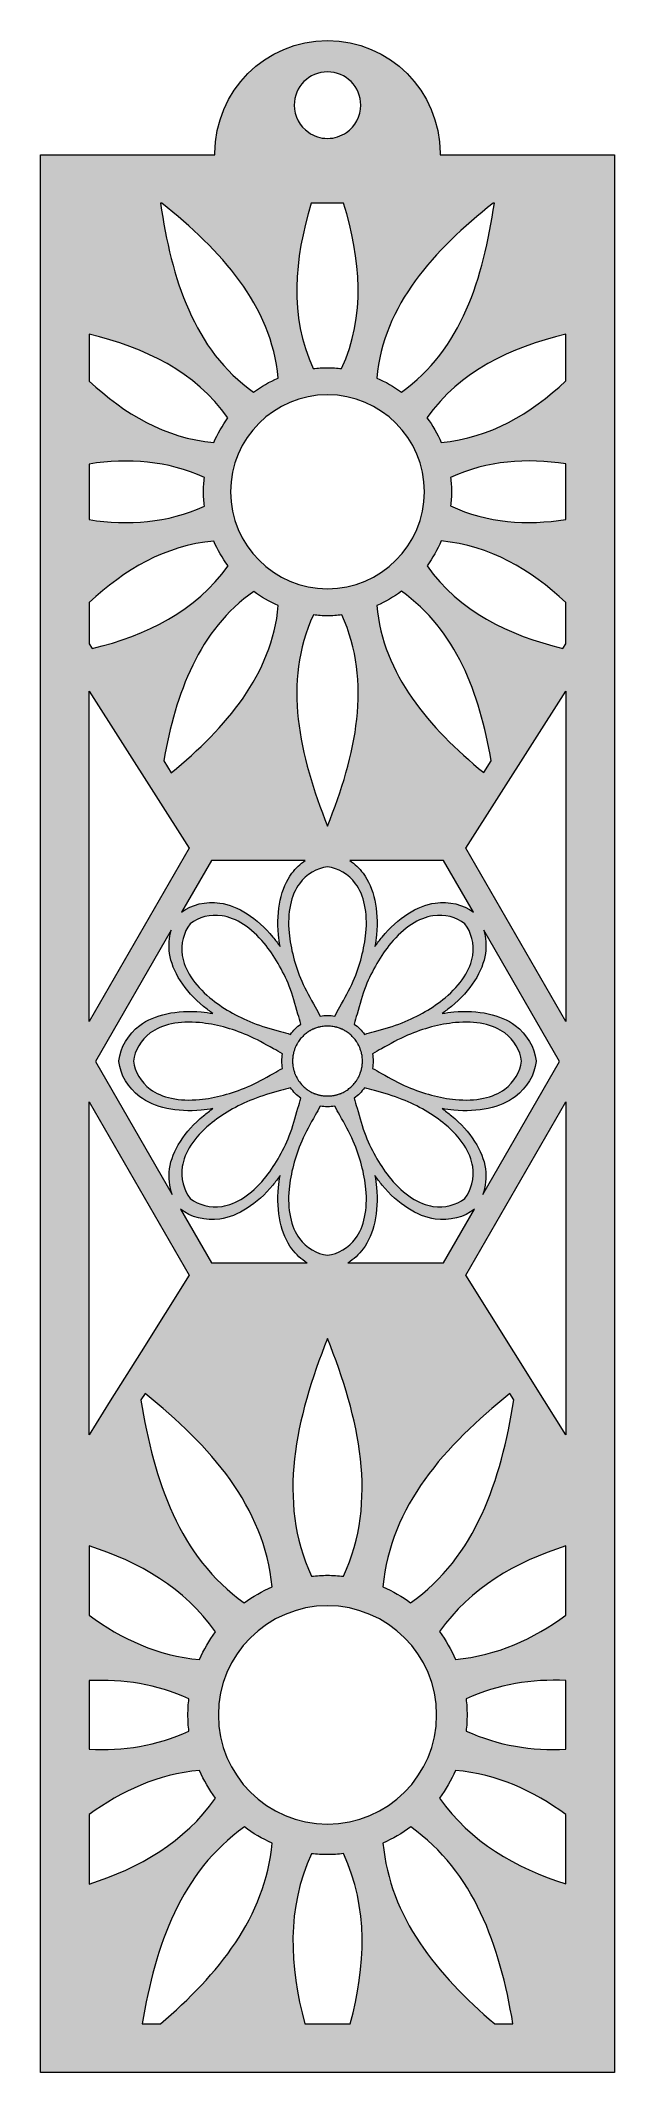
# Model space of a CAD drawing. Extents: x 1255 to 1745, y -1407 to 327.
import ezdxf

# ---------------------------------------------------------------- set-up
doc = ezdxf.new("R2010")
doc.units = 0
doc.header["$MEASUREMENT"] = 0
doc.layers.add('Layer 1', color=7, linetype='Continuous')

msp = doc.modelspace()

# ---------------------------------------------------------------- hatches: boundary and pattern name
at = {"layer": 'Layer 1', "true_color": 0x231f20}
h = msp.add_hatch(color=250, dxfattribs=at)
h.dxf.hatch_style = 2
edge = h.paths.add_edge_path()
edge.add_spline(control_points=[(1670.9, 229.7), (1670.9, 229.7), (1658, 229.7), (1658, 229.7), (1658, 229.7), (1596.1, 229.7), (1596.1, 229.7), (1596.1, 229.7), (1596.1, 230.9), (1596.1, 230.9), (1596.1, 284), (1553.1, 327.1), (1500, 327.1), (1446.9, 327.1), (1403.9, 284), (1403.9, 230.9), (1403.9, 230.9), (1403.9, 229.7), (1403.9, 229.7), (1403.9, 229.7), (1341.9, 229.7), (1341.9, 229.7), (1341.9, 229.7), (1329.1, 229.7), (1329.1, 229.7), (1329.1, 229.7), (1255, 229.7), (1255, 229.7), (1255, 229.7), (1255, 107.7), (1255, 107.7), (1255, 107.7), (1255, 84.4), (1255, 84.4), (1255, 84.4), (1255, 82), (1255, 82), (1255, 82), (1255, 46.1), (1255, 46.1), (1255, 46.1), (1255, -19.7), (1255, -19.7), (1255, -19.7), (1255, -43.8), (1255, -43.8), (1255, -43.8), (1255, -72.3), (1255, -72.3), (1255, -72.3), (1255, -96.3), (1255, -96.3), (1255, -96.3), (1255, -162.2), (1255, -162.2), (1255, -162.2), (1255, -198.1), (1255, -198.1), (1255, -198.1), (1255, -200.4), (1255, -200.4), (1255, -200.4), (1255, -223.8), (1255, -223.8), (1255, -223.8), (1255, -920.6), (1255, -920.6), (1255, -920.6), (1255, -947.1), (1255, -947.1), (1255, -947.1), (1255, -979.9), (1255, -979.9), (1255, -979.9), (1255, -1016.4), (1255, -1016.4), (1255, -1016.4), (1255, -1051.5), (1255, -1051.5), (1255, -1051.5), (1255, -1078.1), (1255, -1078.1), (1255, -1078.1), (1255, -1125.9), (1255, -1125.9), (1255, -1125.9), (1255, -1152.5), (1255, -1152.5), (1255, -1152.5), (1255, -1187.6), (1255, -1187.6), (1255, -1187.6), (1255, -1224.1), (1255, -1224.1), (1255, -1224.1), (1255, -1256.9), (1255, -1256.9), (1255, -1256.9), (1255, -1283.4), (1255, -1283.4), (1255, -1283.4), (1255, -1407.1), (1255, -1407.1), (1255, -1407.1), (1309.7, -1407.1), (1309.7, -1407.1), (1309.7, -1407.1), (1347.3, -1407.1), (1347.3, -1407.1), (1347.3, -1407.1), (1466.2, -1407.1), (1466.2, -1407.1), (1466.2, -1407.1), (1493.8, -1407.1), (1493.8, -1407.1), (1493.8, -1407.1), (1506.3, -1407.1), (1506.3, -1407.1), (1506.3, -1407.1), (1533.9, -1407.1), (1533.9, -1407.1), (1533.9, -1407.1), (1652.8, -1407.1), (1652.8, -1407.1), (1652.8, -1407.1), (1690.3, -1407.1), (1690.3, -1407.1), (1690.3, -1407.1), (1745, -1407.1), (1745, -1407.1), (1745, -1407.1), (1745, -1283.4), (1745, -1283.4), (1745, -1283.4), (1745, -1256.9), (1745, -1256.9), (1745, -1256.9), (1745, -1224), (1745, -1224), (1745, -1224), (1745, -1187.5), (1745, -1187.5), (1745, -1187.5), (1745, -1152.4), (1745, -1152.4), (1745, -1152.4), (1745, -1125.8), (1745, -1125.8), (1745, -1125.8), (1745, -1078.1), (1745, -1078.1), (1745, -1078.1), (1745, -1051.5), (1745, -1051.5), (1745, -1051.5), (1745, -1016.4), (1745, -1016.4), (1745, -1016.4), (1745, -979.8), (1745, -979.8), (1745, -979.8), (1745, -947), (1745, -947), (1745, -947), (1745, -920.5), (1745, -920.5), (1745, -920.5), (1745, -223.7), (1745, -223.7), (1745, -223.7), (1745, -200.4), (1745, -200.4), (1745, -200.4), (1745, -198), (1745, -198), (1745, -198), (1745, -162.1), (1745, -162.1), (1745, -162.1), (1745, -96.3), (1745, -96.3), (1745, -96.3), (1745, -72.2), (1745, -72.2), (1745, -72.2), (1745, -43.7), (1745, -43.7), (1745, -43.7), (1745, -19.7), (1745, -19.7), (1745, -19.7), (1745, 46.2), (1745, 46.2), (1745, 46.2), (1745, 82.1), (1745, 82.1), (1745, 82.1), (1745, 84.4), (1745, 84.4), (1745, 84.4), (1745, 107.7), (1745, 107.7), (1745, 107.7), (1745, 229.7), (1745, 229.7), (1745, 229.7), (1670.9, 229.7), (1670.9, 229.7)], knot_values=[0, 0, 0, 0, 1, 1, 1, 2, 2, 2, 3, 3, 3, 4, 4, 4, 5, 5, 5, 6, 6, 6, 7, 7, 7, 8, 8, 8, 9, 9, 9, 10, 10, 10, 11, 11, 11, 12, 12, 12, 13, 13, 13, 14, 14, 14, 15, 15, 15, 16, 16, 16, 17, 17, 17, 18, 18, 18, 19, 19, 19, 20, 20, 20, 21, 21, 21, 22, 22, 22, 23, 23, 23, 24, 24, 24, 25, 25, 25, 26, 26, 26, 27, 27, 27, 28, 28, 28, 29, 29, 29, 30, 30, 30, 31, 31, 31, 32, 32, 32, 33, 33, 33, 34, 34, 34, 35, 35, 35, 36, 36, 36, 37, 37, 37, 38, 38, 38, 39, 39, 39, 40, 40, 40, 41, 41, 41, 42, 42, 42, 43, 43, 43, 44, 44, 44, 45, 45, 45, 46, 46, 46, 47, 47, 47, 48, 48, 48, 49, 49, 49, 50, 50, 50, 51, 51, 51, 52, 52, 52, 53, 53, 53, 54, 54, 54, 55, 55, 55, 56, 56, 56, 57, 57, 57, 58, 58, 58, 59, 59, 59, 60, 60, 60, 61, 61, 61, 62, 62, 62, 63, 63, 63, 64, 64, 64, 65, 65, 65, 66, 66, 66, 67, 67, 67, 68, 68, 68, 69, 69, 69, 69], degree=3, periodic=1)
edge = h.paths.add_edge_path()
edge.add_spline(control_points=[(1641.5, 188.3), (1641.5, 188.3), (1642.5, 188.3), (1642.5, 188.3), (1633.1, 124.2), (1614.4, 63.3), (1563.1, 27), (1556.6, 31.8), (1549.5, 35.9), (1542, 39.1), (1547.8, 101.6), (1590.9, 148.1), (1641.5, 188.3)], knot_values=[0, 0, 0, 0, 1, 1, 1, 2, 2, 2, 3, 3, 3, 4, 4, 4, 4], degree=3, periodic=1)
edge = h.paths.add_edge_path()
edge.add_spline(control_points=[(1599.1, -716.1), (1599.1, -716.1), (1517.4, -716.1), (1517.4, -716.1), (1522.3, -713.1), (1526.8, -709.1), (1530.4, -704.2), (1539.7, -691.8), (1543.9, -672.7), (1541.9, -651.7), (1541.6, -648.4), (1541.1, -645.1), (1540.5, -641.7), (1542.5, -644.5), (1544.5, -647.2), (1546.6, -649.7), (1560, -666), (1576.6, -676.6), (1591.9, -678.7), (1604.3, -680.5), (1616.9, -677.3), (1625.6, -670.2), (1625.6, -670.2), (1599.1, -716.1), (1599.1, -716.1)], knot_values=[0, 0, 0, 0, 1, 1, 1, 2, 2, 2, 3, 3, 3, 4, 4, 4, 5, 5, 5, 6, 6, 6, 7, 7, 7, 8, 8, 8, 8], degree=3, periodic=1)
edge = h.paths.add_edge_path()
edge.add_spline(control_points=[(1655.8, -827.6), (1655.8, -827.6), (1659.2, -833.1), (1659.2, -833.1), (1648.1, -902.1), (1626.5, -967), (1571, -1006.3), (1563.7, -1000.9), (1555.7, -996.3), (1547.3, -992.6), (1553.7, -923.8), (1600.3, -872.1), (1655.8, -827.6)], knot_values=[0, 0, 0, 0, 1, 1, 1, 2, 2, 2, 3, 3, 3, 4, 4, 4, 4], degree=3, periodic=1)
edge = h.paths.add_edge_path()
edge.add_spline(control_points=[(1400.9, -716.1), (1400.9, -716.1), (1374.4, -670.2), (1374.4, -670.2), (1383.1, -677.3), (1395.7, -680.5), (1408.1, -678.7), (1423.4, -676.6), (1440, -666), (1453.4, -649.7), (1455.5, -647.2), (1457.5, -644.5), (1459.5, -641.7), (1458.9, -645.1), (1458.4, -648.4), (1458.1, -651.7), (1456.1, -672.7), (1460.3, -691.8), (1469.6, -704.2), (1473.2, -709.1), (1477.7, -713.1), (1482.6, -716.1), (1482.6, -716.1), (1400.9, -716.1), (1400.9, -716.1)], knot_values=[0, 0, 0, 0, 1, 1, 1, 2, 2, 2, 3, 3, 3, 4, 4, 4, 5, 5, 5, 6, 6, 6, 7, 7, 7, 8, 8, 8, 8], degree=3, periodic=1)
edge = h.paths.add_edge_path()
edge.add_spline(control_points=[(1452.6, -992.7), (1444.2, -996.3), (1436.3, -1000.9), (1428.9, -1006.4), (1373.4, -967), (1351.8, -902.2), (1340.7, -833.2), (1340.7, -833.2), (1340.7, -833.1), (1340.7, -833.1), (1340.7, -833.1), (1344.2, -827.6), (1344.2, -827.6), (1399.6, -872.2), (1446.2, -923.9), (1452.6, -992.7)], knot_values=[0, 0, 0, 0, 1, 1, 1, 2, 2, 2, 3, 3, 3, 4, 4, 4, 5, 5, 5, 5], degree=3, periodic=1)
edge = h.paths.add_edge_path()
edge.add_spline(control_points=[(1500, 24.8), (1545.6, 24.8), (1582.8, -12.4), (1582.8, -58), (1582.8, -103.6), (1545.6, -140.8), (1500, -140.8), (1454.4, -140.8), (1417.2, -103.6), (1417.2, -58), (1417.2, -12.4), (1454.4, 24.8), (1500, 24.8)], knot_values=[0, 0, 0, 0, 1, 1, 1, 2, 2, 2, 3, 3, 3, 4, 4, 4, 4], degree=3, periodic=1)
edge = h.paths.add_edge_path()
edge.add_spline(control_points=[(1486.1, 188.3), (1486.1, 188.3), (1513.8, 188.3), (1513.8, 188.3), (1528.4, 140.4), (1532.8, 92.2), (1512.1, 47.1), (1508.1, 47.6), (1504.1, 47.9), (1500, 47.9), (1495.9, 47.9), (1491.8, 47.6), (1487.8, 47.1), (1467.1, 92.2), (1471.6, 140.4), (1486.1, 188.3)], knot_values=[0, 0, 0, 0, 1, 1, 1, 2, 2, 2, 3, 3, 3, 4, 4, 4, 5, 5, 5, 5], degree=3, periodic=1)
edge = h.paths.add_edge_path()
edge.add_spline(control_points=[(1500, -709.6), (1491, -708.6), (1482, -703.3), (1476, -695.3), (1468.8, -685.7), (1465.5, -670.3), (1467.2, -653.3), (1468.5, -639.8), (1472.2, -625.6), (1478, -612.2), (1481.3, -604.5), (1485.3, -597.5), (1489.5, -590.1), (1490.9, -587.5), (1492.3, -585), (1493.8, -582.3), (1495.8, -582.7), (1497.9, -582.9), (1500, -582.9), (1502.1, -582.9), (1504.2, -582.7), (1506.2, -582.3), (1507.7, -585), (1509.1, -587.5), (1510.5, -590.1), (1514.7, -597.5), (1518.7, -604.5), (1522, -612.2), (1527.8, -625.6), (1531.5, -639.8), (1532.8, -653.3), (1534.5, -670.3), (1531.2, -685.7), (1524, -695.3), (1518, -703.3), (1509, -708.6), (1500, -709.6)], knot_values=[0, 0, 0, 0, 1, 1, 1, 2, 2, 2, 3, 3, 3, 4, 4, 4, 5, 5, 5, 6, 6, 6, 7, 7, 7, 8, 8, 8, 9, 9, 9, 10, 10, 10, 11, 11, 11, 12, 12, 12, 12], degree=3, periodic=1)
edge = h.paths.add_edge_path()
edge.add_spline(control_points=[(1472.4, -516.3), (1470.9, -517.8), (1469.6, -519.5), (1468.4, -521.1), (1465.6, -520.3), (1462.7, -519.5), (1459.9, -518.7), (1451.7, -516.4), (1443.9, -514.3), (1436.1, -511.2), (1422.6, -505.8), (1409.9, -498.4), (1399.5, -489.8), (1386.2, -478.8), (1377.7, -465.7), (1376, -453.8), (1374.5, -443.9), (1377.1, -433.8), (1382.8, -426.7), (1389.9, -421), (1400, -418.4), (1409.9, -419.9), (1421.8, -421.6), (1434.9, -430.1), (1445.9, -443.4), (1454.5, -453.8), (1461.9, -466.5), (1467.3, -480), (1470.4, -487.8), (1472.5, -495.6), (1474.8, -503.8), (1475.6, -506.6), (1476.4, -509.5), (1477.2, -512.3), (1475.6, -513.5), (1473.9, -514.8), (1472.4, -516.3)], knot_values=[0, 0, 0, 0, 1, 1, 1, 2, 2, 2, 3, 3, 3, 4, 4, 4, 5, 5, 5, 6, 6, 6, 7, 7, 7, 8, 8, 8, 9, 9, 9, 10, 10, 10, 11, 11, 11, 12, 12, 12, 12], degree=3, periodic=1)
edge = h.paths.add_edge_path()
edge.add_spline(control_points=[(1477.7, -524), (1478.1, -523.6), (1478.5, -523.2), (1478.9, -522.8), (1479.3, -522.4), (1479.7, -522), (1480.1, -521.6), (1481.1, -520.7), (1482.2, -519.9), (1483.2, -519.2), (1483.3, -519.2), (1483.3, -519.2), (1483.3, -519.1), (1483.6, -518.9), (1484, -518.7), (1484.3, -518.5), (1484.6, -518.3), (1484.9, -518.1), (1485.2, -518), (1485.4, -517.8), (1485.7, -517.7), (1485.9, -517.6), (1486.4, -517.3), (1486.9, -517.1), (1487.4, -516.8), (1487.8, -516.7), (1488.1, -516.5), (1488.4, -516.4), (1488.4, -516.4), (1488.5, -516.3), (1488.6, -516.3), (1488.6, -516.3), (1488.7, -516.2), (1488.8, -516.2), (1489.1, -516.1), (1489.4, -516), (1489.8, -515.9), (1490.3, -515.7), (1490.8, -515.5), (1491.4, -515.3), (1491.6, -515.2), (1491.9, -515.2), (1492.1, -515.1), (1492.5, -515), (1492.8, -514.9), (1493.1, -514.9), (1493.5, -514.8), (1493.9, -514.7), (1494.3, -514.6), (1494.3, -514.6), (1494.4, -514.6), (1494.4, -514.6), (1495.7, -514.3), (1497, -514.2), (1498.3, -514.1), (1498.9, -514.1), (1499.4, -514), (1500, -514), (1500.6, -514), (1501.1, -514.1), (1501.7, -514.1), (1503, -514.2), (1504.3, -514.3), (1505.6, -514.6), (1505.6, -514.6), (1505.7, -514.6), (1505.7, -514.6), (1506.1, -514.7), (1506.5, -514.8), (1506.9, -514.9), (1507.2, -514.9), (1507.5, -515), (1507.9, -515.1), (1508.1, -515.2), (1508.4, -515.2), (1508.6, -515.3), (1509.2, -515.5), (1509.7, -515.7), (1510.3, -515.9), (1510.6, -516), (1510.9, -516.1), (1511.2, -516.2), (1511.3, -516.2), (1511.4, -516.3), (1511.4, -516.3), (1511.5, -516.3), (1511.6, -516.4), (1511.6, -516.4), (1511.9, -516.5), (1512.3, -516.7), (1512.6, -516.8), (1513.1, -517.1), (1513.6, -517.3), (1514.1, -517.6), (1514.4, -517.7), (1514.6, -517.9), (1514.8, -518), (1515.1, -518.2), (1515.4, -518.3), (1515.7, -518.5), (1516, -518.7), (1516.4, -518.9), (1516.7, -519.1), (1516.7, -519.2), (1516.8, -519.2), (1516.8, -519.2), (1517.9, -519.9), (1518.9, -520.8), (1519.9, -521.6), (1520.3, -522), (1520.7, -522.4), (1521.1, -522.8), (1521.5, -523.2), (1521.9, -523.6), (1522.3, -524), (1523.1, -525), (1524, -526), (1524.7, -527.1), (1524.7, -527.1), (1524.7, -527.2), (1524.8, -527.2), (1525, -527.5), (1525.2, -527.9), (1525.4, -528.2), (1525.6, -528.5), (1525.7, -528.8), (1525.9, -529.1), (1526, -529.3), (1526.2, -529.5), (1526.3, -529.8), (1526.6, -530.3), (1526.8, -530.8), (1527.1, -531.3), (1527.2, -531.6), (1527.4, -532), (1527.5, -532.3), (1527.5, -532.3), (1527.6, -532.4), (1527.6, -532.5), (1527.6, -532.5), (1527.7, -532.6), (1527.7, -532.7), (1527.8, -533), (1527.9, -533.3), (1528, -533.7), (1528.2, -534.2), (1528.4, -534.7), (1528.6, -535.3), (1528.7, -535.5), (1528.7, -535.8), (1528.8, -536), (1528.9, -536.4), (1529, -536.7), (1529, -537), (1529.1, -537.4), (1529.2, -537.8), (1529.3, -538.2), (1529.3, -538.2), (1529.3, -538.3), (1529.3, -538.3), (1529.6, -539.6), (1529.7, -540.9), (1529.8, -542.2), (1529.8, -543.3), (1529.8, -544.5), (1529.8, -545.6), (1529.7, -546.9), (1529.6, -548.2), (1529.3, -549.5), (1529.3, -549.5), (1529.3, -549.6), (1529.3, -549.6), (1529.2, -550), (1529.1, -550.4), (1529, -550.8), (1529, -551.1), (1528.9, -551.4), (1528.8, -551.8), (1528.7, -552), (1528.7, -552.3), (1528.6, -552.5), (1528.4, -553.1), (1528.2, -553.6), (1528, -554.1), (1527.9, -554.5), (1527.8, -554.8), (1527.7, -555.1), (1527.7, -555.2), (1527.6, -555.3), (1527.6, -555.3), (1527.6, -555.4), (1527.5, -555.5), (1527.5, -555.5), (1527.4, -555.8), (1527.2, -556.1), (1527.1, -556.5), (1526.8, -557), (1526.6, -557.5), (1526.3, -558), (1526.2, -558.2), (1526.1, -558.5), (1525.9, -558.7), (1525.8, -559), (1525.6, -559.3), (1525.4, -559.6), (1525.2, -559.9), (1525, -560.3), (1524.8, -560.6), (1524.7, -560.6), (1524.7, -560.6), (1524.7, -560.7), (1524, -561.7), (1523.1, -562.8), (1522.3, -563.8), (1521.9, -564.2), (1521.5, -564.6), (1521.1, -565), (1520.7, -565.4), (1520.3, -565.8), (1519.9, -566.2), (1518.9, -567), (1517.8, -567.9), (1516.8, -568.6), (1516.7, -568.6), (1516.7, -568.6), (1516.7, -568.7), (1516.4, -568.9), (1516, -569.1), (1515.7, -569.3), (1515.4, -569.5), (1515.1, -569.7), (1514.8, -569.8), (1514.6, -570), (1514.3, -570.1), (1514.1, -570.2), (1513.6, -570.5), (1513.1, -570.7), (1512.5, -571), (1512.2, -571.1), (1511.9, -571.3), (1511.6, -571.4), (1511.6, -571.4), (1511.5, -571.5), (1511.4, -571.5), (1511.4, -571.5), (1511.3, -571.6), (1511.2, -571.6), (1510.9, -571.7), (1510.6, -571.8), (1510.2, -571.9), (1509.7, -572.1), (1509.2, -572.3), (1508.6, -572.5), (1508.4, -572.6), (1508.1, -572.6), (1507.8, -572.7), (1507.5, -572.8), (1507.2, -572.9), (1506.9, -572.9), (1506.5, -573), (1506.1, -573.1), (1505.7, -573.2), (1505.7, -573.2), (1505.6, -573.2), (1505.5, -573.2), (1504.3, -573.5), (1503, -573.6), (1501.7, -573.7), (1500.6, -573.7), (1499.4, -573.7), (1498.3, -573.7), (1497, -573.6), (1495.8, -573.5), (1494.5, -573.2), (1494.4, -573.2), (1494.3, -573.2), (1494.3, -573.2), (1493.9, -573.1), (1493.5, -573), (1493.1, -572.9), (1492.8, -572.9), (1492.5, -572.8), (1492.2, -572.7), (1491.9, -572.6), (1491.6, -572.6), (1491.4, -572.5), (1490.8, -572.3), (1490.3, -572.1), (1489.8, -571.9), (1489.5, -571.8), (1489.1, -571.7), (1488.8, -571.6), (1488.7, -571.6), (1488.6, -571.5), (1488.6, -571.5), (1488.5, -571.5), (1488.4, -571.4), (1488.4, -571.4), (1488.1, -571.3), (1487.8, -571.1), (1487.5, -571), (1486.9, -570.7), (1486.4, -570.5), (1485.9, -570.2), (1485.7, -570.1), (1485.5, -570), (1485.3, -569.8), (1484.9, -569.7), (1484.6, -569.5), (1484.3, -569.3), (1484, -569.1), (1483.6, -568.9), (1483.3, -568.7), (1483.3, -568.7), (1483.3, -568.6), (1483.3, -568.6), (1482.2, -567.9), (1481.2, -567.1), (1480.1, -566.2), (1479.7, -565.8), (1479.3, -565.4), (1478.9, -565), (1478.5, -564.6), (1478.1, -564.2), (1477.7, -563.8), (1476.6, -562.4), (1475.5, -561.1), (1474.6, -559.6), (1474.4, -559.3), (1474.2, -558.9), (1474, -558.6), (1473.9, -558.4), (1473.8, -558.2), (1473.7, -558), (1473.4, -557.5), (1473.2, -556.9), (1472.9, -556.4), (1472.8, -556.1), (1472.6, -555.8), (1472.5, -555.5), (1472.5, -555.5), (1472.4, -555.4), (1472.4, -555.3), (1472.4, -555.3), (1472.3, -555.2), (1472.3, -555.1), (1472.2, -554.8), (1472.1, -554.4), (1471.9, -554.1), (1471.8, -553.5), (1471.6, -553), (1471.4, -552.5), (1471.3, -552.2), (1471.3, -551.9), (1471.2, -551.6), (1471.1, -551.4), (1471, -551.1), (1471, -550.8), (1470.9, -550.4), (1470.8, -550), (1470.7, -549.6), (1470.7, -549.5), (1470.7, -549.4), (1470.6, -549.3), (1470.4, -548.1), (1470.3, -546.8), (1470.2, -545.6), (1470.2, -544.5), (1470.2, -543.3), (1470.2, -542.2), (1470.3, -541), (1470.4, -539.7), (1470.6, -538.5), (1470.7, -538.4), (1470.7, -538.3), (1470.7, -538.2), (1470.8, -537.8), (1470.9, -537.4), (1471, -537), (1471, -536.7), (1471.1, -536.4), (1471.2, -536.1), (1471.3, -535.9), (1471.3, -535.6), (1471.4, -535.3), (1471.6, -534.8), (1471.8, -534.2), (1471.9, -533.7), (1472.1, -533.4), (1472.2, -533), (1472.3, -532.7), (1472.3, -532.6), (1472.4, -532.5), (1472.4, -532.5), (1472.4, -532.4), (1472.5, -532.3), (1472.5, -532.3), (1472.6, -532), (1472.8, -531.7), (1472.9, -531.4), (1473.2, -530.8), (1473.4, -530.3), (1473.7, -529.8), (1473.8, -529.6), (1473.9, -529.4), (1474, -529.2), (1474.2, -528.9), (1474.4, -528.5), (1474.6, -528.2), (1474.8, -527.9), (1475, -527.5), (1475.2, -527.2), (1475.2, -527.2), (1475.3, -527.2), (1475.3, -527.2), (1476, -526.1), (1476.8, -525), (1477.7, -524)], knot_values=[0, 0, 0, 0, 1, 1, 1, 2, 2, 2, 3, 3, 3, 4, 4, 4, 5, 5, 5, 6, 6, 6, 7, 7, 7, 8, 8, 8, 9, 9, 9, 10, 10, 10, 11, 11, 11, 12, 12, 12, 13, 13, 13, 14, 14, 14, 15, 15, 15, 16, 16, 16, 17, 17, 17, 18, 18, 18, 19, 19, 19, 20, 20, 20, 21, 21, 21, 22, 22, 22, 23, 23, 23, 24, 24, 24, 25, 25, 25, 26, 26, 26, 27, 27, 27, 28, 28, 28, 29, 29, 29, 30, 30, 30, 31, 31, 31, 32, 32, 32, 33, 33, 33, 34, 34, 34, 35, 35, 35, 36, 36, 36, 37, 37, 37, 38, 38, 38, 39, 39, 39, 40, 40, 40, 41, 41, 41, 42, 42, 42, 43, 43, 43, 44, 44, 44, 45, 45, 45, 46, 46, 46, 47, 47, 47, 48, 48, 48, 49, 49, 49, 50, 50, 50, 51, 51, 51, 52, 52, 52, 53, 53, 53, 54, 54, 54, 55, 55, 55, 56, 56, 56, 57, 57, 57, 58, 58, 58, 59, 59, 59, 60, 60, 60, 61, 61, 61, 62, 62, 62, 63, 63, 63, 64, 64, 64, 65, 65, 65, 66, 66, 66, 67, 67, 67, 68, 68, 68, 69, 69, 69, 70, 70, 70, 71, 71, 71, 72, 72, 72, 73, 73, 73, 74, 74, 74, 75, 75, 75, 76, 76, 76, 77, 77, 77, 78, 78, 78, 79, 79, 79, 80, 80, 80, 81, 81, 81, 82, 82, 82, 83, 83, 83, 84, 84, 84, 85, 85, 85, 86, 86, 86, 87, 87, 87, 88, 88, 88, 89, 89, 89, 90, 90, 90, 91, 91, 91, 92, 92, 92, 93, 93, 93, 94, 94, 94, 95, 95, 95, 96, 96, 96, 97, 97, 97, 98, 98, 98, 99, 99, 99, 100, 100, 100, 101, 101, 101, 102, 102, 102, 103, 103, 103, 104, 104, 104, 105, 105, 105, 106, 106, 106, 107, 107, 107, 108, 108, 108, 109, 109, 109, 110, 110, 110, 111, 111, 111, 112, 112, 112, 113, 113, 113, 114, 114, 114, 115, 115, 115, 116, 116, 116, 117, 117, 117, 118, 118, 118, 119, 119, 119, 120, 120, 120, 121, 121, 121, 122, 122, 122, 123, 123, 123, 124, 124, 124, 125, 125, 125, 126, 126, 126, 127, 127, 127, 128, 128, 128, 129, 129, 129, 130, 130, 130, 131, 131, 131, 132, 132, 132, 133, 133, 133, 134, 134, 134, 135, 135, 135, 136, 136, 136, 137, 137, 137, 138, 138, 138, 139, 139, 139, 139], degree=3, periodic=1)
edge = h.paths.add_edge_path()
edge.add_spline(control_points=[(1453.8, -533.4), (1456.4, -534.8), (1458.9, -536.2), (1461.6, -537.7), (1461.2, -539.7), (1461, -541.8), (1461, -543.9), (1461, -546), (1461.2, -548.1), (1461.6, -550.1), (1458.9, -551.6), (1456.4, -553), (1453.8, -554.4), (1446.4, -558.6), (1439.4, -562.6), (1431.7, -565.9), (1418.3, -571.7), (1404.1, -575.4), (1390.6, -576.7), (1373.6, -578.4), (1358.2, -575.1), (1348.6, -567.9), (1340.6, -561.9), (1335.3, -552.9), (1334.3, -543.9), (1335.3, -534.9), (1340.6, -525.9), (1348.6, -519.9), (1358.2, -512.7), (1373.6, -509.4), (1390.6, -511.1), (1404.1, -512.4), (1418.3, -516.1), (1431.7, -521.9), (1439.4, -525.2), (1446.4, -529.2), (1453.8, -533.4)], knot_values=[0, 0, 0, 0, 1, 1, 1, 2, 2, 2, 3, 3, 3, 4, 4, 4, 5, 5, 5, 6, 6, 6, 7, 7, 7, 8, 8, 8, 9, 9, 9, 10, 10, 10, 11, 11, 11, 12, 12, 12, 12], degree=3, periodic=1)
edge = h.paths.add_edge_path()
edge.add_spline(control_points=[(1436.1, -576.6), (1443.9, -573.5), (1451.7, -571.4), (1459.9, -569.1), (1462.7, -568.3), (1465.6, -567.5), (1468.4, -566.7), (1469.6, -568.3), (1470.9, -570), (1472.4, -571.5), (1473.9, -573), (1475.6, -574.3), (1477.2, -575.5), (1476.4, -578.3), (1475.6, -581.2), (1474.8, -584), (1472.5, -592.2), (1470.4, -600), (1467.3, -607.8), (1461.9, -621.3), (1454.5, -634), (1445.9, -644.4), (1434.9, -657.7), (1421.8, -666.2), (1409.9, -667.9), (1400, -669.4), (1389.9, -666.8), (1382.8, -661.1), (1377.1, -654), (1374.5, -643.9), (1376, -634), (1377.7, -622.1), (1386.2, -609), (1399.5, -598), (1409.9, -589.4), (1422.6, -582), (1436.1, -576.6)], knot_values=[0, 0, 0, 0, 1, 1, 1, 2, 2, 2, 3, 3, 3, 4, 4, 4, 5, 5, 5, 6, 6, 6, 7, 7, 7, 8, 8, 8, 9, 9, 9, 10, 10, 10, 11, 11, 11, 12, 12, 12, 12], degree=3, periodic=1)
edge = h.paths.add_edge_path()
edge.add_spline(control_points=[(1532.7, -607.8), (1529.6, -600), (1527.5, -592.2), (1525.2, -584), (1524.4, -581.2), (1523.6, -578.3), (1522.8, -575.5), (1524.4, -574.3), (1526.1, -573), (1527.6, -571.5), (1529.1, -570), (1530.4, -568.3), (1531.6, -566.7), (1534.4, -567.5), (1537.3, -568.3), (1540.1, -569.1), (1548.3, -571.4), (1556.1, -573.5), (1563.9, -576.6), (1577.4, -582), (1590.1, -589.4), (1600.5, -598), (1613.8, -609), (1622.3, -622.1), (1624, -634), (1625.5, -643.9), (1622.9, -654), (1617.2, -661.1), (1610.1, -666.8), (1600, -669.4), (1590.1, -667.9), (1578.2, -666.2), (1565.1, -657.7), (1554.1, -644.4), (1545.5, -634), (1538.1, -621.3), (1532.7, -607.8)], knot_values=[0, 0, 0, 0, 1, 1, 1, 2, 2, 2, 3, 3, 3, 4, 4, 4, 5, 5, 5, 6, 6, 6, 7, 7, 7, 8, 8, 8, 9, 9, 9, 10, 10, 10, 11, 11, 11, 12, 12, 12, 12], degree=3, periodic=1)
edge = h.paths.add_edge_path()
edge.add_spline(control_points=[(1546.2, -554.4), (1543.6, -553), (1541.1, -551.6), (1538.4, -550.1), (1538.8, -548.1), (1539, -546), (1539, -543.9), (1539, -541.8), (1538.8, -539.7), (1538.4, -537.7), (1541.1, -536.2), (1543.6, -534.8), (1546.2, -533.4), (1553.6, -529.2), (1560.6, -525.2), (1568.3, -521.9), (1581.7, -516.1), (1595.9, -512.4), (1609.4, -511.1), (1626.5, -509.4), (1641.8, -512.7), (1651.4, -519.9), (1659.4, -525.9), (1664.7, -534.9), (1665.7, -543.9), (1664.7, -552.9), (1659.4, -561.9), (1651.4, -567.9), (1641.8, -575.1), (1626.5, -578.4), (1609.4, -576.7), (1595.9, -575.4), (1581.7, -571.7), (1568.3, -565.9), (1560.6, -562.6), (1553.6, -558.6), (1546.2, -554.4)], knot_values=[0, 0, 0, 0, 1, 1, 1, 2, 2, 2, 3, 3, 3, 4, 4, 4, 5, 5, 5, 6, 6, 6, 7, 7, 7, 8, 8, 8, 9, 9, 9, 10, 10, 10, 11, 11, 11, 12, 12, 12, 12], degree=3, periodic=1)
edge = h.paths.add_edge_path()
edge.add_spline(control_points=[(1563.9, -511.2), (1556.1, -514.3), (1548.3, -516.4), (1540.1, -518.7), (1537.3, -519.5), (1534.4, -520.3), (1531.6, -521.1), (1530.4, -519.5), (1529.1, -517.8), (1527.6, -516.3), (1527.6, -516.3), (1527.6, -516.3), (1527.6, -516.3), (1526.1, -514.8), (1524.4, -513.5), (1522.8, -512.3), (1523.6, -509.5), (1524.4, -506.6), (1525.2, -503.8), (1527.5, -495.6), (1529.6, -487.8), (1532.7, -480), (1538.1, -466.5), (1545.5, -453.8), (1554.1, -443.4), (1565.1, -430.1), (1578.2, -421.6), (1590.1, -419.9), (1600, -418.4), (1610.1, -421), (1617.2, -426.7), (1622.9, -433.8), (1625.5, -443.9), (1624, -453.8), (1622.3, -465.7), (1613.8, -478.8), (1600.5, -489.8), (1590.1, -498.4), (1577.4, -505.8), (1563.9, -511.2)], knot_values=[0, 0, 0, 0, 1, 1, 1, 2, 2, 2, 3, 3, 3, 4, 4, 4, 5, 5, 5, 6, 6, 6, 7, 7, 7, 8, 8, 8, 9, 9, 9, 10, 10, 10, 11, 11, 11, 12, 12, 12, 13, 13, 13, 13], degree=3, periodic=1)
edge = h.paths.add_edge_path()
edge.add_spline(control_points=[(1532.8, -434.5), (1531.5, -448), (1527.8, -462.2), (1522, -475.6), (1518.7, -483.3), (1514.7, -490.3), (1510.5, -497.7), (1509.1, -500.3), (1507.7, -502.8), (1506.2, -505.5), (1504.2, -505.1), (1502.1, -504.9), (1500, -504.9), (1497.9, -504.9), (1495.8, -505.1), (1493.8, -505.5), (1492.3, -502.8), (1490.9, -500.3), (1489.5, -497.7), (1485.3, -490.3), (1481.3, -483.3), (1478, -475.6), (1472.2, -462.2), (1468.5, -448), (1467.2, -434.5), (1465.5, -417.4), (1468.8, -402.1), (1476, -392.5), (1482, -384.5), (1491, -379.2), (1500, -378.2), (1509, -379.2), (1518, -384.5), (1524, -392.5), (1531.2, -402.1), (1534.5, -417.4), (1532.8, -434.5)], knot_values=[0, 0, 0, 0, 1, 1, 1, 2, 2, 2, 3, 3, 3, 4, 4, 4, 5, 5, 5, 6, 6, 6, 7, 7, 7, 8, 8, 8, 9, 9, 9, 10, 10, 10, 11, 11, 11, 12, 12, 12, 12], degree=3, periodic=1)
edge = h.paths.add_edge_path()
edge.add_spline(control_points=[(1500, -343.4), (1476, -282.9), (1461.5, -220.6), (1487.9, -163.1), (1491.8, -163.6), (1495.9, -163.9), (1500, -163.9), (1504.1, -163.9), (1508.2, -163.6), (1512.2, -163.1), (1538.6, -220.6), (1524.1, -282.9), (1500, -343.4)], knot_values=[0, 0, 0, 0, 1, 1, 1, 2, 2, 2, 3, 3, 3, 4, 4, 4, 4], degree=3, periodic=1)
edge = h.paths.add_edge_path()
edge.add_spline(control_points=[(1437, -143), (1443.4, -147.8), (1450.5, -151.9), (1458, -155.2), (1452.5, -214.2), (1413.6, -259), (1366.6, -297.8), (1366.6, -297.8), (1360.2, -287.7), (1360.2, -287.7), (1370.4, -229.8), (1390.1, -176.2), (1437, -143)], knot_values=[0, 0, 0, 0, 1, 1, 1, 2, 2, 2, 3, 3, 3, 4, 4, 4, 4], degree=3, periodic=1)
edge = h.paths.add_edge_path()
edge.add_spline(control_points=[(1400.9, -372.8), (1400.9, -372.8), (1481, -372.8), (1481, -372.8), (1476.7, -375.6), (1472.8, -379.3), (1469.6, -383.6), (1460.3, -396), (1456.1, -415.1), (1458.1, -436.1), (1458.4, -439.4), (1458.9, -442.7), (1459.5, -446.1), (1457.5, -443.3), (1455.5, -440.6), (1453.4, -438.1), (1440, -421.8), (1423.4, -411.2), (1408.1, -409), (1396.1, -407.3), (1384.1, -410.3), (1375.4, -416.8), (1375.4, -416.8), (1400.9, -372.8), (1400.9, -372.8)], knot_values=[0, 0, 0, 0, 1, 1, 1, 2, 2, 2, 3, 3, 3, 4, 4, 4, 5, 5, 5, 6, 6, 6, 7, 7, 7, 8, 8, 8, 8], degree=3, periodic=1)
edge = h.paths.add_edge_path()
edge.add_spline(control_points=[(1365.1, -452), (1367.3, -467.3), (1377.9, -483.9), (1394.2, -497.3), (1396.7, -499.4), (1399.4, -501.4), (1402.2, -503.4), (1398.8, -502.8), (1395.5, -502.3), (1392.2, -502), (1371.2, -500), (1352.1, -504.2), (1339.7, -513.5), (1329.6, -521.1), (1322.9, -532.3), (1321.9, -543.6), (1321.9, -543.6), (1321.8, -543.9), (1321.8, -543.9), (1321.8, -543.9), (1321.9, -544.2), (1321.9, -544.2), (1322.9, -555.5), (1329.6, -566.7), (1339.7, -574.3), (1352.1, -583.6), (1371.2, -587.8), (1392.2, -585.8), (1395.5, -585.5), (1398.8, -585), (1402.2, -584.4), (1399.4, -586.4), (1396.7, -588.4), (1394.2, -590.5), (1377.9, -603.9), (1367.3, -620.5), (1365.1, -635.8), (1364.1, -643.4), (1364.9, -651), (1367.2, -657.8), (1367.2, -657.8), (1301.8, -544.4), (1301.8, -544.4), (1301.8, -544.4), (1366.5, -432.3), (1366.5, -432.3), (1364.7, -438.5), (1364.2, -445.2), (1365.1, -452)], knot_values=[0, 0, 0, 0, 1, 1, 1, 2, 2, 2, 3, 3, 3, 4, 4, 4, 5, 5, 5, 6, 6, 6, 7, 7, 7, 8, 8, 8, 9, 9, 9, 10, 10, 10, 11, 11, 11, 12, 12, 12, 13, 13, 13, 14, 14, 14, 15, 15, 15, 16, 16, 16, 16], degree=3, periodic=1)
edge = h.paths.add_edge_path()
edge.add_spline(control_points=[(1500, -780.6), (1527.1, -848.8), (1543.4, -919), (1513.7, -983.6), (1509.2, -983.1), (1504.6, -982.8), (1500, -982.8), (1495.3, -982.8), (1490.8, -983.1), (1486.3, -983.6), (1456.6, -919), (1472.9, -848.8), (1500, -780.6)], knot_values=[0, 0, 0, 0, 1, 1, 1, 2, 2, 2, 3, 3, 3, 4, 4, 4, 4], degree=3, periodic=1)
edge = h.paths.add_edge_path()
edge.add_spline(control_points=[(1634.9, -635.8), (1632.7, -620.5), (1622.1, -603.9), (1605.8, -590.5), (1603.3, -588.4), (1600.6, -586.4), (1597.8, -584.4), (1601.2, -585), (1604.5, -585.5), (1607.8, -585.8), (1628.8, -587.8), (1647.9, -583.6), (1660.3, -574.3), (1670.4, -566.7), (1677.1, -555.5), (1678.1, -544.2), (1678.1, -544.2), (1678.2, -543.9), (1678.2, -543.9), (1678.2, -543.9), (1678.1, -543.6), (1678.1, -543.6), (1677.1, -532.3), (1670.4, -521.1), (1660.3, -513.5), (1647.9, -504.2), (1628.8, -500), (1607.8, -502), (1604.5, -502.3), (1601.2, -502.8), (1597.8, -503.4), (1600.6, -501.4), (1603.3, -499.4), (1605.8, -497.3), (1622.1, -483.9), (1632.7, -467.3), (1634.9, -452), (1635.8, -445.2), (1635.3, -438.5), (1633.5, -432.3), (1633.5, -432.3), (1698.2, -544.4), (1698.2, -544.4), (1698.2, -544.4), (1632.8, -657.8), (1632.8, -657.8), (1635.1, -651), (1635.9, -643.4), (1634.9, -635.8)], knot_values=[0, 0, 0, 0, 1, 1, 1, 2, 2, 2, 3, 3, 3, 4, 4, 4, 5, 5, 5, 6, 6, 6, 7, 7, 7, 8, 8, 8, 9, 9, 9, 10, 10, 10, 11, 11, 11, 12, 12, 12, 13, 13, 13, 14, 14, 14, 15, 15, 15, 16, 16, 16, 16], degree=3, periodic=1)
edge = h.paths.add_edge_path()
edge.add_spline(control_points=[(1591.9, -409), (1576.6, -411.2), (1560, -421.8), (1546.6, -438.1), (1544.5, -440.6), (1542.5, -443.3), (1540.5, -446.1), (1541.1, -442.7), (1541.6, -439.4), (1541.9, -436.1), (1543.9, -415.1), (1539.7, -396), (1530.4, -383.6), (1527.2, -379.3), (1523.3, -375.6), (1519, -372.8), (1519, -372.8), (1599.1, -372.8), (1599.1, -372.8), (1599.1, -372.8), (1624.6, -416.8), (1624.6, -416.8), (1615.9, -410.3), (1603.9, -407.3), (1591.9, -409)], knot_values=[0, 0, 0, 0, 1, 1, 1, 2, 2, 2, 3, 3, 3, 4, 4, 4, 5, 5, 5, 6, 6, 6, 7, 7, 7, 8, 8, 8, 8], degree=3, periodic=1)
edge = h.paths.add_edge_path()
edge.add_spline(control_points=[(1542.1, -155.1), (1549.6, -151.8), (1556.6, -147.8), (1563.1, -142.9), (1610, -176.1), (1629.7, -229.7), (1639.9, -287.6), (1639.9, -287.6), (1633.5, -297.7), (1633.5, -297.7), (1586.4, -259), (1547.6, -214.2), (1542.1, -155.1)], knot_values=[0, 0, 0, 0, 1, 1, 1, 2, 2, 2, 3, 3, 3, 4, 4, 4, 4], degree=3, periodic=1)
edge = h.paths.add_edge_path()
edge.add_spline(control_points=[(1500, 300.4), (1515.7, 300.4), (1528.4, 287.7), (1528.4, 272), (1528.4, 262.4), (1523.6, 253.8), (1516.2, 248.7), (1511.6, 245.5), (1506, 243.6), (1500, 243.6), (1494, 243.6), (1488.3, 245.5), (1483.7, 248.8), (1476.4, 253.9), (1471.6, 262.4), (1471.6, 272), (1471.6, 287.7), (1484.3, 300.4), (1500, 300.4)], knot_values=[0, 0, 0, 0, 1, 1, 1, 2, 2, 2, 3, 3, 3, 4, 4, 4, 5, 5, 5, 6, 6, 6, 6], degree=3, periodic=1)
edge = h.paths.add_edge_path()
edge.add_spline(control_points=[(1358.4, 188.3), (1409, 148.1), (1452.1, 101.6), (1457.9, 39.1), (1450.4, 35.9), (1443.4, 31.8), (1436.9, 26.9), (1385.6, 63.3), (1366.8, 124.1), (1357.4, 188.3), (1357.4, 188.3), (1358.4, 188.3), (1358.4, 188.3)], knot_values=[0, 0, 0, 0, 1, 1, 1, 2, 2, 2, 3, 3, 3, 4, 4, 4, 4], degree=3, periodic=1)
edge = h.paths.add_edge_path()
edge.add_spline(control_points=[(1296.4, 76.4), (1344.1, 65), (1386.9, 44.8), (1415, 5.1), (1410.2, -1.4), (1406.1, -8.5), (1402.9, -16), (1361.3, -12.1), (1326.7, 8.3), (1296.4, 36.5), (1296.4, 36.5), (1296.4, 76.4), (1296.4, 76.4)], knot_values=[0, 0, 0, 0, 1, 1, 1, 2, 2, 2, 3, 3, 3, 4, 4, 4, 4], degree=3, periodic=1)
edge = h.paths.add_edge_path()
edge.add_spline(control_points=[(1296.4, -34.3), (1330, -29.2), (1363.2, -31.3), (1394.9, -45.9), (1394.4, -49.8), (1394.1, -53.9), (1394.1, -58), (1394.1, -62.1), (1394.4, -66.2), (1394.9, -70.2), (1363.2, -84.8), (1329.9, -86.9), (1296.4, -81.8), (1296.4, -81.8), (1296.4, -34.3), (1296.4, -34.3)], knot_values=[0, 0, 0, 0, 1, 1, 1, 2, 2, 2, 3, 3, 3, 4, 4, 4, 5, 5, 5, 5], degree=3, periodic=1)
edge = h.paths.add_edge_path()
edge.add_spline(control_points=[(1296.4, -152.6), (1326.7, -124.4), (1361.3, -103.9), (1402.9, -100.1), (1406.1, -107.6), (1410.2, -114.6), (1415.1, -121.1), (1387.4, -160.1), (1345.6, -180.3), (1299, -191.9), (1299, -191.9), (1296.4, -187.9), (1296.4, -187.9), (1296.4, -187.9), (1296.4, -152.6), (1296.4, -152.6)], knot_values=[0, 0, 0, 0, 1, 1, 1, 2, 2, 2, 3, 3, 3, 4, 4, 4, 5, 5, 5, 5], degree=3, periodic=1)
h.paths.add_polyline_path([(1296.4, -228.3), (1381.9, -362.1), (1296.4, -510.2)])
h.paths.add_polyline_path([(1296.4, -578.6), (1381.9, -726.7), (1340.8, -792.1), (1314.5, -833.9), (1314.5, -833.9), (1296.4, -862.8)])
edge = h.paths.add_edge_path()
edge.add_spline(control_points=[(1296.4, -957.7), (1339.6, -971.5), (1377.8, -993.5), (1404.3, -1031), (1398.9, -1038.3), (1394.3, -1046.3), (1390.6, -1054.7), (1355.1, -1051.4), (1324.2, -1037.4), (1296.4, -1016.9), (1296.4, -1016.9), (1296.4, -957.7), (1296.4, -957.7)], knot_values=[0, 0, 0, 0, 1, 1, 1, 2, 2, 2, 3, 3, 3, 4, 4, 4, 4], degree=3, periodic=1)
edge = h.paths.add_edge_path()
edge.add_spline(control_points=[(1296.4, -1072.7), (1325.4, -1071.3), (1354, -1075.7), (1381.6, -1088.3), (1381.1, -1092.8), (1380.8, -1097.4), (1380.8, -1102), (1380.8, -1106.6), (1381.1, -1111.2), (1381.6, -1115.7), (1354, -1128.4), (1325.4, -1132.7), (1296.4, -1131.3), (1296.4, -1131.3), (1296.4, -1072.7), (1296.4, -1072.7)], knot_values=[0, 0, 0, 0, 1, 1, 1, 2, 2, 2, 3, 3, 3, 4, 4, 4, 5, 5, 5, 5], degree=3, periodic=1)
edge = h.paths.add_edge_path()
edge.add_spline(control_points=[(1296.4, -1246.3), (1296.4, -1246.3), (1296.4, -1187.1), (1296.4, -1187.1), (1324.2, -1166.7), (1355.1, -1152.7), (1390.7, -1149.3), (1394.3, -1157.8), (1399, -1165.7), (1404.4, -1173), (1377.8, -1210.5), (1339.7, -1232.6), (1296.4, -1246.3)], knot_values=[0, 0, 0, 0, 1, 1, 1, 2, 2, 2, 3, 3, 3, 4, 4, 4, 4], degree=3, periodic=1)
edge = h.paths.add_edge_path()
edge.add_spline(control_points=[(1357.3, -1365.6), (1357.3, -1365.6), (1341.7, -1365.6), (1341.7, -1365.6), (1353, -1298.5), (1374.9, -1236), (1429, -1197.6), (1436.3, -1203.1), (1444.3, -1207.7), (1452.7, -1211.3), (1446.8, -1274.7), (1406.8, -1323.5), (1357.3, -1365.6)], knot_values=[0, 0, 0, 0, 1, 1, 1, 2, 2, 2, 3, 3, 3, 4, 4, 4, 4], degree=3, periodic=1)
edge = h.paths.add_edge_path()
edge.add_spline(control_points=[(1519.5, -1365.6), (1519.5, -1365.6), (1480.6, -1365.6), (1480.6, -1365.6), (1467.4, -1316.2), (1465, -1266.8), (1486.3, -1220.4), (1490.8, -1220.9), (1495.4, -1221.2), (1500, -1221.2), (1504.7, -1221.2), (1509.2, -1220.9), (1513.7, -1220.3), (1535.1, -1266.8), (1532.7, -1316.2), (1519.5, -1365.6)], knot_values=[0, 0, 0, 0, 1, 1, 1, 2, 2, 2, 3, 3, 3, 4, 4, 4, 5, 5, 5, 5], degree=3, periodic=1)
edge = h.paths.add_edge_path()
edge.add_spline(control_points=[(1500, -1195.2), (1448.6, -1195.2), (1406.8, -1153.4), (1406.8, -1102), (1406.8, -1050.6), (1448.6, -1008.8), (1500, -1008.8), (1551.4, -1008.8), (1593.2, -1050.6), (1593.2, -1102), (1593.2, -1153.4), (1551.4, -1195.2), (1500, -1195.2)], knot_values=[0, 0, 0, 0, 1, 1, 1, 2, 2, 2, 3, 3, 3, 4, 4, 4, 4], degree=3, periodic=1)
edge = h.paths.add_edge_path()
edge.add_spline(control_points=[(1642.8, -1365.6), (1593.3, -1323.5), (1553.3, -1274.7), (1547.4, -1211.3), (1555.8, -1207.6), (1563.7, -1203), (1571.1, -1197.6), (1625.2, -1235.9), (1647.1, -1298.5), (1658.4, -1365.6), (1658.4, -1365.6), (1642.8, -1365.6), (1642.8, -1365.6)], knot_values=[0, 0, 0, 0, 1, 1, 1, 2, 2, 2, 3, 3, 3, 4, 4, 4, 4], degree=3, periodic=1)
edge = h.paths.add_edge_path()
edge.add_spline(control_points=[(1703.6, -1246.2), (1660.4, -1232.5), (1622.2, -1210.5), (1595.7, -1173), (1601.1, -1165.7), (1605.7, -1157.7), (1609.4, -1149.3), (1644.9, -1152.6), (1675.8, -1166.6), (1703.6, -1187.1), (1703.6, -1187.1), (1703.6, -1246.2), (1703.6, -1246.2)], knot_values=[0, 0, 0, 0, 1, 1, 1, 2, 2, 2, 3, 3, 3, 4, 4, 4, 4], degree=3, periodic=1)
edge = h.paths.add_edge_path()
edge.add_spline(control_points=[(1703.6, -1131.3), (1674.6, -1132.6), (1646, -1128.3), (1618.4, -1115.7), (1618.9, -1111.2), (1619.2, -1106.6), (1619.2, -1102), (1619.2, -1097.3), (1618.9, -1092.8), (1618.4, -1088.3), (1646, -1075.6), (1674.6, -1071.3), (1703.6, -1072.6), (1703.6, -1072.6), (1703.6, -1131.3), (1703.6, -1131.3)], knot_values=[0, 0, 0, 0, 1, 1, 1, 2, 2, 2, 3, 3, 3, 4, 4, 4, 5, 5, 5, 5], degree=3, periodic=1)
edge = h.paths.add_edge_path()
edge.add_spline(control_points=[(1703.6, -1016.8), (1675.8, -1037.3), (1644.9, -1051.3), (1609.3, -1054.6), (1605.7, -1046.2), (1601, -1038.2), (1595.6, -1030.9), (1622.2, -993.5), (1660.3, -971.4), (1703.6, -957.7), (1703.6, -957.7), (1703.6, -1016.8), (1703.6, -1016.8)], knot_values=[0, 0, 0, 0, 1, 1, 1, 2, 2, 2, 3, 3, 3, 4, 4, 4, 4], degree=3, periodic=1)
h.paths.add_polyline_path([(1703.6, -862.8), (1685.4, -833.8), (1659.1, -792), (1618.1, -726.7), (1703.6, -578.6)])
h.paths.add_polyline_path([(1703.6, -510.2), (1618.1, -362.1), (1703.6, -228.3)])
edge = h.paths.add_edge_path()
edge.add_spline(control_points=[(1703.6, -187.9), (1703.6, -187.9), (1701.1, -191.8), (1701.1, -191.8), (1701.1, -191.8), (1701.1, -191.8), (1701.1, -191.8), (1654.4, -180.3), (1612.6, -160.1), (1585, -121.1), (1589.8, -114.6), (1593.9, -107.5), (1597.1, -100), (1638.8, -103.9), (1673.3, -124.3), (1703.6, -152.5), (1703.6, -152.5), (1703.6, -187.9), (1703.6, -187.9)], knot_values=[0, 0, 0, 0, 1, 1, 1, 2, 2, 2, 3, 3, 3, 4, 4, 4, 5, 5, 5, 6, 6, 6, 6], degree=3, periodic=1)
edge = h.paths.add_edge_path()
edge.add_spline(control_points=[(1703.6, -81.7), (1670.1, -86.8), (1636.8, -84.7), (1605.1, -70.1), (1605.6, -66.1), (1605.9, -62.1), (1605.9, -58), (1605.9, -53.9), (1605.6, -49.8), (1605.1, -45.8), (1636.8, -31.2), (1670.1, -29.1), (1703.6, -34.2), (1703.6, -34.2), (1703.6, -81.7), (1703.6, -81.7)], knot_values=[0, 0, 0, 0, 1, 1, 1, 2, 2, 2, 3, 3, 3, 4, 4, 4, 5, 5, 5, 5], degree=3, periodic=1)
edge = h.paths.add_edge_path()
edge.add_spline(control_points=[(1703.6, 36.6), (1673.3, 8.4), (1638.7, -12), (1597.1, -15.9), (1593.9, -8.4), (1589.8, -1.4), (1584.9, 5.1), (1613.1, 44.9), (1655.9, 65), (1703.6, 76.5), (1703.6, 76.5), (1703.6, 36.6), (1703.6, 36.6)], knot_values=[0, 0, 0, 0, 1, 1, 1, 2, 2, 2, 3, 3, 3, 4, 4, 4, 4], degree=3, periodic=1)

# ---------------------------------------------------------------- linework, layer by layer
at = {"layer": 'Layer 1', "lineweight": 0}
for points in [[(1296.4, -228.3), (1381.9, -362.1), (1296.4, -510.2), (1296.4, -228.3)], [(1703.6, -510.2), (1618.1, -362.1), (1703.6, -228.3), (1703.6, -510.2)], [(1296.4, -578.6), (1381.9, -726.7), (1340.8, -792.1), (1314.5, -833.9), (1314.5, -833.9), (1296.4, -862.8), (1296.4, -578.6)], [(1703.6, -862.8), (1685.4, -833.8), (1659.1, -792), (1618.1, -726.7), (1703.6, -578.6), (1703.6, -862.8)]]:
    msp.add_lwpolyline(points, dxfattribs=at)
for points, knots in [([(1670.9, 229.7), (1670.9, 229.7), (1658, 229.7), (1658, 229.7), (1658, 229.7), (1596.1, 229.7), (1596.1, 229.7), (1596.1, 229.7), (1596.1, 230.9), (1596.1, 230.9), (1596.1, 284), (1553.1, 327.1), (1500, 327.1), (1446.9, 327.1), (1403.9, 284), (1403.9, 230.9), (1403.9, 230.9), (1403.9, 229.7), (1403.9, 229.7), (1403.9, 229.7), (1341.9, 229.7), (1341.9, 229.7), (1341.9, 229.7), (1329.1, 229.7), (1329.1, 229.7), (1329.1, 229.7), (1255, 229.7), (1255, 229.7), (1255, 229.7), (1255, 107.7), (1255, 107.7), (1255, 107.7), (1255, 84.4), (1255, 84.4), (1255, 84.4), (1255, 82), (1255, 82), (1255, 82), (1255, 46.1), (1255, 46.1), (1255, 46.1), (1255, -19.7), (1255, -19.7), (1255, -19.7), (1255, -43.8), (1255, -43.8), (1255, -43.8), (1255, -72.3), (1255, -72.3), (1255, -72.3), (1255, -96.3), (1255, -96.3), (1255, -96.3), (1255, -162.2), (1255, -162.2), (1255, -162.2), (1255, -198.1), (1255, -198.1), (1255, -198.1), (1255, -200.4), (1255, -200.4), (1255, -200.4), (1255, -223.8), (1255, -223.8), (1255, -223.8), (1255, -920.6), (1255, -920.6), (1255, -920.6), (1255, -947.1), (1255, -947.1), (1255, -947.1), (1255, -979.9), (1255, -979.9), (1255, -979.9), (1255, -1016.4), (1255, -1016.4), (1255, -1016.4), (1255, -1051.5), (1255, -1051.5), (1255, -1051.5), (1255, -1078.1), (1255, -1078.1), (1255, -1078.1), (1255, -1125.9), (1255, -1125.9), (1255, -1125.9), (1255, -1152.5), (1255, -1152.5), (1255, -1152.5), (1255, -1187.6), (1255, -1187.6), (1255, -1187.6), (1255, -1224.1), (1255, -1224.1), (1255, -1224.1), (1255, -1256.9), (1255, -1256.9), (1255, -1256.9), (1255, -1283.4), (1255, -1283.4), (1255, -1283.4), (1255, -1407.1), (1255, -1407.1), (1255, -1407.1), (1309.7, -1407.1), (1309.7, -1407.1), (1309.7, -1407.1), (1347.3, -1407.1), (1347.3, -1407.1), (1347.3, -1407.1), (1466.2, -1407.1), (1466.2, -1407.1), (1466.2, -1407.1), (1493.8, -1407.1), (1493.8, -1407.1), (1493.8, -1407.1), (1506.3, -1407.1), (1506.3, -1407.1), (1506.3, -1407.1), (1533.9, -1407.1), (1533.9, -1407.1), (1533.9, -1407.1), (1652.8, -1407.1), (1652.8, -1407.1), (1652.8, -1407.1), (1690.3, -1407.1), (1690.3, -1407.1), (1690.3, -1407.1), (1745, -1407.1), (1745, -1407.1), (1745, -1407.1), (1745, -1283.4), (1745, -1283.4), (1745, -1283.4), (1745, -1256.9), (1745, -1256.9), (1745, -1256.9), (1745, -1224), (1745, -1224), (1745, -1224), (1745, -1187.5), (1745, -1187.5), (1745, -1187.5), (1745, -1152.4), (1745, -1152.4), (1745, -1152.4), (1745, -1125.8), (1745, -1125.8), (1745, -1125.8), (1745, -1078.1), (1745, -1078.1), (1745, -1078.1), (1745, -1051.5), (1745, -1051.5), (1745, -1051.5), (1745, -1016.4), (1745, -1016.4), (1745, -1016.4), (1745, -979.8), (1745, -979.8), (1745, -979.8), (1745, -947), (1745, -947), (1745, -947), (1745, -920.5), (1745, -920.5), (1745, -920.5), (1745, -223.7), (1745, -223.7), (1745, -223.7), (1745, -200.4), (1745, -200.4), (1745, -200.4), (1745, -198), (1745, -198), (1745, -198), (1745, -162.1), (1745, -162.1), (1745, -162.1), (1745, -96.3), (1745, -96.3), (1745, -96.3), (1745, -72.2), (1745, -72.2), (1745, -72.2), (1745, -43.7), (1745, -43.7), (1745, -43.7), (1745, -19.7), (1745, -19.7), (1745, -19.7), (1745, 46.2), (1745, 46.2), (1745, 46.2), (1745, 82.1), (1745, 82.1), (1745, 82.1), (1745, 84.4), (1745, 84.4), (1745, 84.4), (1745, 107.7), (1745, 107.7), (1745, 107.7), (1745, 229.7), (1745, 229.7), (1745, 229.7), (1670.9, 229.7), (1670.9, 229.7)], [0, 0, 0, 0, 1, 1, 1, 2, 2, 2, 3, 3, 3, 4, 4, 4, 5, 5, 5, 6, 6, 6, 7, 7, 7, 8, 8, 8, 9, 9, 9, 10, 10, 10, 11, 11, 11, 12, 12, 12, 13, 13, 13, 14, 14, 14, 15, 15, 15, 16, 16, 16, 17, 17, 17, 18, 18, 18, 19, 19, 19, 20, 20, 20, 21, 21, 21, 22, 22, 22, 23, 23, 23, 24, 24, 24, 25, 25, 25, 26, 26, 26, 27, 27, 27, 28, 28, 28, 29, 29, 29, 30, 30, 30, 31, 31, 31, 32, 32, 32, 33, 33, 33, 34, 34, 34, 35, 35, 35, 36, 36, 36, 37, 37, 37, 38, 38, 38, 39, 39, 39, 40, 40, 40, 41, 41, 41, 42, 42, 42, 43, 43, 43, 44, 44, 44, 45, 45, 45, 46, 46, 46, 47, 47, 47, 48, 48, 48, 49, 49, 49, 50, 50, 50, 51, 51, 51, 52, 52, 52, 53, 53, 53, 54, 54, 54, 55, 55, 55, 56, 56, 56, 57, 57, 57, 58, 58, 58, 59, 59, 59, 60, 60, 60, 61, 61, 61, 62, 62, 62, 63, 63, 63, 64, 64, 64, 65, 65, 65, 66, 66, 66, 67, 67, 67, 68, 68, 68, 69, 69, 69, 69]), ([(1500, 300.4), (1515.7, 300.4), (1528.4, 287.7), (1528.4, 272), (1528.4, 262.4), (1523.6, 253.8), (1516.2, 248.7), (1511.6, 245.5), (1506, 243.6), (1500, 243.6), (1494, 243.6), (1488.3, 245.5), (1483.7, 248.8), (1476.4, 253.9), (1471.6, 262.4), (1471.6, 272), (1471.6, 287.7), (1484.3, 300.4), (1500, 300.4)], [0, 0, 0, 0, 1, 1, 1, 2, 2, 2, 3, 3, 3, 4, 4, 4, 5, 5, 5, 6, 6, 6, 6]), ([(1358.4, 188.3), (1409, 148.1), (1452.1, 101.6), (1457.9, 39.1), (1450.4, 35.9), (1443.4, 31.8), (1436.9, 26.9), (1385.6, 63.3), (1366.8, 124.1), (1357.4, 188.3), (1357.4, 188.3), (1358.4, 188.3), (1358.4, 188.3)], [0, 0, 0, 0, 1, 1, 1, 2, 2, 2, 3, 3, 3, 4, 4, 4, 4]), ([(1486.1, 188.3), (1486.1, 188.3), (1513.8, 188.3), (1513.8, 188.3), (1528.4, 140.4), (1532.8, 92.2), (1512.1, 47.1), (1508.1, 47.6), (1504.1, 47.9), (1500, 47.9), (1495.9, 47.9), (1491.8, 47.6), (1487.8, 47.1), (1467.1, 92.2), (1471.6, 140.4), (1486.1, 188.3)], [0, 0, 0, 0, 1, 1, 1, 2, 2, 2, 3, 3, 3, 4, 4, 4, 5, 5, 5, 5]), ([(1641.5, 188.3), (1641.5, 188.3), (1642.5, 188.3), (1642.5, 188.3), (1633.1, 124.2), (1614.4, 63.3), (1563.1, 27), (1556.6, 31.8), (1549.5, 35.9), (1542, 39.1), (1547.8, 101.6), (1590.9, 148.1), (1641.5, 188.3)], [0, 0, 0, 0, 1, 1, 1, 2, 2, 2, 3, 3, 3, 4, 4, 4, 4]), ([(1296.4, 76.4), (1344.1, 65), (1386.9, 44.8), (1415, 5.1), (1410.2, -1.4), (1406.1, -8.5), (1402.9, -16), (1361.3, -12.1), (1326.7, 8.3), (1296.4, 36.5), (1296.4, 36.5), (1296.4, 76.4), (1296.4, 76.4)], [0, 0, 0, 0, 1, 1, 1, 2, 2, 2, 3, 3, 3, 4, 4, 4, 4]), ([(1703.6, 36.6), (1673.3, 8.4), (1638.7, -12), (1597.1, -15.9), (1593.9, -8.4), (1589.8, -1.4), (1584.9, 5.1), (1613.1, 44.9), (1655.9, 65), (1703.6, 76.5), (1703.6, 76.5), (1703.6, 36.6), (1703.6, 36.6)], [0, 0, 0, 0, 1, 1, 1, 2, 2, 2, 3, 3, 3, 4, 4, 4, 4]), ([(1500, 24.8), (1545.6, 24.8), (1582.8, -12.4), (1582.8, -58), (1582.8, -103.6), (1545.6, -140.8), (1500, -140.8), (1454.4, -140.8), (1417.2, -103.6), (1417.2, -58), (1417.2, -12.4), (1454.4, 24.8), (1500, 24.8)], [0, 0, 0, 0, 1, 1, 1, 2, 2, 2, 3, 3, 3, 4, 4, 4, 4]), ([(1296.4, -34.3), (1330, -29.2), (1363.2, -31.3), (1394.9, -45.9), (1394.4, -49.8), (1394.1, -53.9), (1394.1, -58), (1394.1, -62.1), (1394.4, -66.2), (1394.9, -70.2), (1363.2, -84.8), (1329.9, -86.9), (1296.4, -81.8), (1296.4, -81.8), (1296.4, -34.3), (1296.4, -34.3)], [0, 0, 0, 0, 1, 1, 1, 2, 2, 2, 3, 3, 3, 4, 4, 4, 5, 5, 5, 5]), ([(1703.6, -81.7), (1670.1, -86.8), (1636.8, -84.7), (1605.1, -70.1), (1605.6, -66.1), (1605.9, -62.1), (1605.9, -58), (1605.9, -53.9), (1605.6, -49.8), (1605.1, -45.8), (1636.8, -31.2), (1670.1, -29.1), (1703.6, -34.2), (1703.6, -34.2), (1703.6, -81.7), (1703.6, -81.7)], [0, 0, 0, 0, 1, 1, 1, 2, 2, 2, 3, 3, 3, 4, 4, 4, 5, 5, 5, 5]), ([(1296.4, -152.6), (1326.7, -124.4), (1361.3, -103.9), (1402.9, -100.1), (1406.1, -107.6), (1410.2, -114.6), (1415.1, -121.1), (1387.4, -160.1), (1345.6, -180.3), (1299, -191.9), (1299, -191.9), (1296.4, -187.9), (1296.4, -187.9), (1296.4, -187.9), (1296.4, -152.6), (1296.4, -152.6)], [0, 0, 0, 0, 1, 1, 1, 2, 2, 2, 3, 3, 3, 4, 4, 4, 5, 5, 5, 5]), ([(1703.6, -187.9), (1703.6, -187.9), (1701.1, -191.8), (1701.1, -191.8), (1701.1, -191.8), (1701.1, -191.8), (1701.1, -191.8), (1654.4, -180.3), (1612.6, -160.1), (1585, -121.1), (1589.8, -114.6), (1593.9, -107.5), (1597.1, -100), (1638.8, -103.9), (1673.3, -124.3), (1703.6, -152.5), (1703.6, -152.5), (1703.6, -187.9), (1703.6, -187.9)], [0, 0, 0, 0, 1, 1, 1, 2, 2, 2, 3, 3, 3, 4, 4, 4, 5, 5, 5, 6, 6, 6, 6]), ([(1437, -143), (1443.4, -147.8), (1450.5, -151.9), (1458, -155.2), (1452.5, -214.2), (1413.6, -259), (1366.6, -297.8), (1366.6, -297.8), (1360.2, -287.7), (1360.2, -287.7), (1370.4, -229.8), (1390.1, -176.2), (1437, -143)], [0, 0, 0, 0, 1, 1, 1, 2, 2, 2, 3, 3, 3, 4, 4, 4, 4]), ([(1542.1, -155.1), (1549.6, -151.8), (1556.6, -147.8), (1563.1, -142.9), (1610, -176.1), (1629.7, -229.7), (1639.9, -287.6), (1639.9, -287.6), (1633.5, -297.7), (1633.5, -297.7), (1586.4, -259), (1547.6, -214.2), (1542.1, -155.1)], [0, 0, 0, 0, 1, 1, 1, 2, 2, 2, 3, 3, 3, 4, 4, 4, 4]), ([(1500, -343.4), (1476, -282.9), (1461.5, -220.6), (1487.9, -163.1), (1491.8, -163.6), (1495.9, -163.9), (1500, -163.9), (1504.1, -163.9), (1508.2, -163.6), (1512.2, -163.1), (1538.6, -220.6), (1524.1, -282.9), (1500, -343.4)], [0, 0, 0, 0, 1, 1, 1, 2, 2, 2, 3, 3, 3, 4, 4, 4, 4]), ([(1400.9, -372.8), (1400.9, -372.8), (1481, -372.8), (1481, -372.8), (1476.7, -375.6), (1472.8, -379.3), (1469.6, -383.6), (1460.3, -396), (1456.1, -415.1), (1458.1, -436.1), (1458.4, -439.4), (1458.9, -442.7), (1459.5, -446.1), (1457.5, -443.3), (1455.5, -440.6), (1453.4, -438.1), (1440, -421.8), (1423.4, -411.2), (1408.1, -409), (1396.1, -407.3), (1384.1, -410.3), (1375.4, -416.8), (1375.4, -416.8), (1400.9, -372.8), (1400.9, -372.8)], [0, 0, 0, 0, 1, 1, 1, 2, 2, 2, 3, 3, 3, 4, 4, 4, 5, 5, 5, 6, 6, 6, 7, 7, 7, 8, 8, 8, 8]), ([(1532.8, -434.5), (1531.5, -448), (1527.8, -462.2), (1522, -475.6), (1518.7, -483.3), (1514.7, -490.3), (1510.5, -497.7), (1509.1, -500.3), (1507.7, -502.8), (1506.2, -505.5), (1504.2, -505.1), (1502.1, -504.9), (1500, -504.9), (1497.9, -504.9), (1495.8, -505.1), (1493.8, -505.5), (1492.3, -502.8), (1490.9, -500.3), (1489.5, -497.7), (1485.3, -490.3), (1481.3, -483.3), (1478, -475.6), (1472.2, -462.2), (1468.5, -448), (1467.2, -434.5), (1465.5, -417.4), (1468.8, -402.1), (1476, -392.5), (1482, -384.5), (1491, -379.2), (1500, -378.2), (1509, -379.2), (1518, -384.5), (1524, -392.5), (1531.2, -402.1), (1534.5, -417.4), (1532.8, -434.5)], [0, 0, 0, 0, 1, 1, 1, 2, 2, 2, 3, 3, 3, 4, 4, 4, 5, 5, 5, 6, 6, 6, 7, 7, 7, 8, 8, 8, 9, 9, 9, 10, 10, 10, 11, 11, 11, 12, 12, 12, 12]), ([(1591.9, -409), (1576.6, -411.2), (1560, -421.8), (1546.6, -438.1), (1544.5, -440.6), (1542.5, -443.3), (1540.5, -446.1), (1541.1, -442.7), (1541.6, -439.4), (1541.9, -436.1), (1543.9, -415.1), (1539.7, -396), (1530.4, -383.6), (1527.2, -379.3), (1523.3, -375.6), (1519, -372.8), (1519, -372.8), (1599.1, -372.8), (1599.1, -372.8), (1599.1, -372.8), (1624.6, -416.8), (1624.6, -416.8), (1615.9, -410.3), (1603.9, -407.3), (1591.9, -409)], [0, 0, 0, 0, 1, 1, 1, 2, 2, 2, 3, 3, 3, 4, 4, 4, 5, 5, 5, 6, 6, 6, 7, 7, 7, 8, 8, 8, 8]), ([(1365.1, -452), (1367.3, -467.3), (1377.9, -483.9), (1394.2, -497.3), (1396.7, -499.4), (1399.4, -501.4), (1402.2, -503.4), (1398.8, -502.8), (1395.5, -502.3), (1392.2, -502), (1371.2, -500), (1352.1, -504.2), (1339.7, -513.5), (1329.6, -521.1), (1322.9, -532.3), (1321.9, -543.6), (1321.9, -543.6), (1321.8, -543.9), (1321.8, -543.9), (1321.8, -543.9), (1321.9, -544.2), (1321.9, -544.2), (1322.9, -555.5), (1329.6, -566.7), (1339.7, -574.3), (1352.1, -583.6), (1371.2, -587.8), (1392.2, -585.8), (1395.5, -585.5), (1398.8, -585), (1402.2, -584.4), (1399.4, -586.4), (1396.7, -588.4), (1394.2, -590.5), (1377.9, -603.9), (1367.3, -620.5), (1365.1, -635.8), (1364.1, -643.4), (1364.9, -651), (1367.2, -657.8), (1367.2, -657.8), (1301.8, -544.4), (1301.8, -544.4), (1301.8, -544.4), (1366.5, -432.3), (1366.5, -432.3), (1364.7, -438.5), (1364.2, -445.2), (1365.1, -452)], [0, 0, 0, 0, 1, 1, 1, 2, 2, 2, 3, 3, 3, 4, 4, 4, 5, 5, 5, 6, 6, 6, 7, 7, 7, 8, 8, 8, 9, 9, 9, 10, 10, 10, 11, 11, 11, 12, 12, 12, 13, 13, 13, 14, 14, 14, 15, 15, 15, 16, 16, 16, 16]), ([(1472.4, -516.3), (1470.9, -517.8), (1469.6, -519.5), (1468.4, -521.1), (1465.6, -520.3), (1462.7, -519.5), (1459.9, -518.7), (1451.7, -516.4), (1443.9, -514.3), (1436.1, -511.2), (1422.6, -505.8), (1409.9, -498.4), (1399.5, -489.8), (1386.2, -478.8), (1377.7, -465.7), (1376, -453.8), (1374.5, -443.9), (1377.1, -433.8), (1382.8, -426.7), (1389.9, -421), (1400, -418.4), (1409.9, -419.9), (1421.8, -421.6), (1434.9, -430.1), (1445.9, -443.4), (1454.5, -453.8), (1461.9, -466.5), (1467.3, -480), (1470.4, -487.8), (1472.5, -495.6), (1474.8, -503.8), (1475.6, -506.6), (1476.4, -509.5), (1477.2, -512.3), (1475.6, -513.5), (1473.9, -514.8), (1472.4, -516.3)], [0, 0, 0, 0, 1, 1, 1, 2, 2, 2, 3, 3, 3, 4, 4, 4, 5, 5, 5, 6, 6, 6, 7, 7, 7, 8, 8, 8, 9, 9, 9, 10, 10, 10, 11, 11, 11, 12, 12, 12, 12]), ([(1563.9, -511.2), (1556.1, -514.3), (1548.3, -516.4), (1540.1, -518.7), (1537.3, -519.5), (1534.4, -520.3), (1531.6, -521.1), (1530.4, -519.5), (1529.1, -517.8), (1527.6, -516.3), (1527.6, -516.3), (1527.6, -516.3), (1527.6, -516.3), (1526.1, -514.8), (1524.4, -513.5), (1522.8, -512.3), (1523.6, -509.5), (1524.4, -506.6), (1525.2, -503.8), (1527.5, -495.6), (1529.6, -487.8), (1532.7, -480), (1538.1, -466.5), (1545.5, -453.8), (1554.1, -443.4), (1565.1, -430.1), (1578.2, -421.6), (1590.1, -419.9), (1600, -418.4), (1610.1, -421), (1617.2, -426.7), (1622.9, -433.8), (1625.5, -443.9), (1624, -453.8), (1622.3, -465.7), (1613.8, -478.8), (1600.5, -489.8), (1590.1, -498.4), (1577.4, -505.8), (1563.9, -511.2)], [0, 0, 0, 0, 1, 1, 1, 2, 2, 2, 3, 3, 3, 4, 4, 4, 5, 5, 5, 6, 6, 6, 7, 7, 7, 8, 8, 8, 9, 9, 9, 10, 10, 10, 11, 11, 11, 12, 12, 12, 13, 13, 13, 13]), ([(1634.9, -635.8), (1632.7, -620.5), (1622.1, -603.9), (1605.8, -590.5), (1603.3, -588.4), (1600.6, -586.4), (1597.8, -584.4), (1601.2, -585), (1604.5, -585.5), (1607.8, -585.8), (1628.8, -587.8), (1647.9, -583.6), (1660.3, -574.3), (1670.4, -566.7), (1677.1, -555.5), (1678.1, -544.2), (1678.1, -544.2), (1678.2, -543.9), (1678.2, -543.9), (1678.2, -543.9), (1678.1, -543.6), (1678.1, -543.6), (1677.1, -532.3), (1670.4, -521.1), (1660.3, -513.5), (1647.9, -504.2), (1628.8, -500), (1607.8, -502), (1604.5, -502.3), (1601.2, -502.8), (1597.8, -503.4), (1600.6, -501.4), (1603.3, -499.4), (1605.8, -497.3), (1622.1, -483.9), (1632.7, -467.3), (1634.9, -452), (1635.8, -445.2), (1635.3, -438.5), (1633.5, -432.3), (1633.5, -432.3), (1698.2, -544.4), (1698.2, -544.4), (1698.2, -544.4), (1632.8, -657.8), (1632.8, -657.8), (1635.1, -651), (1635.9, -643.4), (1634.9, -635.8)], [0, 0, 0, 0, 1, 1, 1, 2, 2, 2, 3, 3, 3, 4, 4, 4, 5, 5, 5, 6, 6, 6, 7, 7, 7, 8, 8, 8, 9, 9, 9, 10, 10, 10, 11, 11, 11, 12, 12, 12, 13, 13, 13, 14, 14, 14, 15, 15, 15, 16, 16, 16, 16]), ([(1453.8, -533.4), (1456.4, -534.8), (1458.9, -536.2), (1461.6, -537.7), (1461.2, -539.7), (1461, -541.8), (1461, -543.9), (1461, -546), (1461.2, -548.1), (1461.6, -550.1), (1458.9, -551.6), (1456.4, -553), (1453.8, -554.4), (1446.4, -558.6), (1439.4, -562.6), (1431.7, -565.9), (1418.3, -571.7), (1404.1, -575.4), (1390.6, -576.7), (1373.6, -578.4), (1358.2, -575.1), (1348.6, -567.9), (1340.6, -561.9), (1335.3, -552.9), (1334.3, -543.9), (1335.3, -534.9), (1340.6, -525.9), (1348.6, -519.9), (1358.2, -512.7), (1373.6, -509.4), (1390.6, -511.1), (1404.1, -512.4), (1418.3, -516.1), (1431.7, -521.9), (1439.4, -525.2), (1446.4, -529.2), (1453.8, -533.4)], [0, 0, 0, 0, 1, 1, 1, 2, 2, 2, 3, 3, 3, 4, 4, 4, 5, 5, 5, 6, 6, 6, 7, 7, 7, 8, 8, 8, 9, 9, 9, 10, 10, 10, 11, 11, 11, 12, 12, 12, 12]), ([(1477.7, -524), (1478.1, -523.6), (1478.5, -523.2), (1478.9, -522.8), (1479.3, -522.4), (1479.7, -522), (1480.1, -521.6), (1481.1, -520.7), (1482.2, -519.9), (1483.2, -519.2), (1483.3, -519.2), (1483.3, -519.2), (1483.3, -519.1), (1483.6, -518.9), (1484, -518.7), (1484.3, -518.5), (1484.6, -518.3), (1484.9, -518.1), (1485.2, -518), (1485.4, -517.8), (1485.7, -517.7), (1485.9, -517.6), (1486.4, -517.3), (1486.9, -517.1), (1487.4, -516.8), (1487.8, -516.7), (1488.1, -516.5), (1488.4, -516.4), (1488.4, -516.4), (1488.5, -516.3), (1488.6, -516.3), (1488.6, -516.3), (1488.7, -516.2), (1488.8, -516.2), (1489.1, -516.1), (1489.4, -516), (1489.8, -515.9), (1490.3, -515.7), (1490.8, -515.5), (1491.4, -515.3), (1491.6, -515.2), (1491.9, -515.2), (1492.1, -515.1), (1492.5, -515), (1492.8, -514.9), (1493.1, -514.9), (1493.5, -514.8), (1493.9, -514.7), (1494.3, -514.6), (1494.3, -514.6), (1494.4, -514.6), (1494.4, -514.6), (1495.7, -514.3), (1497, -514.2), (1498.3, -514.1), (1498.9, -514.1), (1499.4, -514), (1500, -514), (1500.6, -514), (1501.1, -514.1), (1501.7, -514.1), (1503, -514.2), (1504.3, -514.3), (1505.6, -514.6), (1505.6, -514.6), (1505.7, -514.6), (1505.7, -514.6), (1506.1, -514.7), (1506.5, -514.8), (1506.9, -514.9), (1507.2, -514.9), (1507.5, -515), (1507.9, -515.1), (1508.1, -515.2), (1508.4, -515.2), (1508.6, -515.3), (1509.2, -515.5), (1509.7, -515.7), (1510.3, -515.9), (1510.6, -516), (1510.9, -516.1), (1511.2, -516.2), (1511.3, -516.2), (1511.4, -516.3), (1511.4, -516.3), (1511.5, -516.3), (1511.6, -516.4), (1511.6, -516.4), (1511.9, -516.5), (1512.3, -516.7), (1512.6, -516.8), (1513.1, -517.1), (1513.6, -517.3), (1514.1, -517.6), (1514.4, -517.7), (1514.6, -517.9), (1514.8, -518), (1515.1, -518.2), (1515.4, -518.3), (1515.7, -518.5), (1516, -518.7), (1516.4, -518.9), (1516.7, -519.1), (1516.7, -519.2), (1516.8, -519.2), (1516.8, -519.2), (1517.9, -519.9), (1518.9, -520.8), (1519.9, -521.6), (1520.3, -522), (1520.7, -522.4), (1521.1, -522.8), (1521.5, -523.2), (1521.9, -523.6), (1522.3, -524), (1523.1, -525), (1524, -526), (1524.7, -527.1), (1524.7, -527.1), (1524.7, -527.2), (1524.8, -527.2), (1525, -527.5), (1525.2, -527.9), (1525.4, -528.2), (1525.6, -528.5), (1525.7, -528.8), (1525.9, -529.1), (1526, -529.3), (1526.2, -529.5), (1526.3, -529.8), (1526.6, -530.3), (1526.8, -530.8), (1527.1, -531.3), (1527.2, -531.6), (1527.4, -532), (1527.5, -532.3), (1527.5, -532.3), (1527.6, -532.4), (1527.6, -532.5), (1527.6, -532.5), (1527.7, -532.6), (1527.7, -532.7), (1527.8, -533), (1527.9, -533.3), (1528, -533.7), (1528.2, -534.2), (1528.4, -534.7), (1528.6, -535.3), (1528.7, -535.5), (1528.7, -535.8), (1528.8, -536), (1528.9, -536.4), (1529, -536.7), (1529, -537), (1529.1, -537.4), (1529.2, -537.8), (1529.3, -538.2), (1529.3, -538.2), (1529.3, -538.3), (1529.3, -538.3), (1529.6, -539.6), (1529.7, -540.9), (1529.8, -542.2), (1529.8, -543.3), (1529.8, -544.5), (1529.8, -545.6), (1529.7, -546.9), (1529.6, -548.2), (1529.3, -549.5), (1529.3, -549.5), (1529.3, -549.6), (1529.3, -549.6), (1529.2, -550), (1529.1, -550.4), (1529, -550.8), (1529, -551.1), (1528.9, -551.4), (1528.8, -551.8), (1528.7, -552), (1528.7, -552.3), (1528.6, -552.5), (1528.4, -553.1), (1528.2, -553.6), (1528, -554.1), (1527.9, -554.5), (1527.8, -554.8), (1527.7, -555.1), (1527.7, -555.2), (1527.6, -555.3), (1527.6, -555.3), (1527.6, -555.4), (1527.5, -555.5), (1527.5, -555.5), (1527.4, -555.8), (1527.2, -556.1), (1527.1, -556.5), (1526.8, -557), (1526.6, -557.5), (1526.3, -558), (1526.2, -558.2), (1526.1, -558.5), (1525.9, -558.7), (1525.8, -559), (1525.6, -559.3), (1525.4, -559.6), (1525.2, -559.9), (1525, -560.3), (1524.8, -560.6), (1524.7, -560.6), (1524.7, -560.6), (1524.7, -560.7), (1524, -561.7), (1523.1, -562.8), (1522.3, -563.8), (1521.9, -564.2), (1521.5, -564.6), (1521.1, -565), (1520.7, -565.4), (1520.3, -565.8), (1519.9, -566.2), (1518.9, -567), (1517.8, -567.9), (1516.8, -568.6), (1516.7, -568.6), (1516.7, -568.6), (1516.7, -568.7), (1516.4, -568.9), (1516, -569.1), (1515.7, -569.3), (1515.4, -569.5), (1515.1, -569.7), (1514.8, -569.8), (1514.6, -570), (1514.3, -570.1), (1514.1, -570.2), (1513.6, -570.5), (1513.1, -570.7), (1512.5, -571), (1512.2, -571.1), (1511.9, -571.3), (1511.6, -571.4), (1511.6, -571.4), (1511.5, -571.5), (1511.4, -571.5), (1511.4, -571.5), (1511.3, -571.6), (1511.2, -571.6), (1510.9, -571.7), (1510.6, -571.8), (1510.2, -571.9), (1509.7, -572.1), (1509.2, -572.3), (1508.6, -572.5), (1508.4, -572.6), (1508.1, -572.6), (1507.8, -572.7), (1507.5, -572.8), (1507.2, -572.9), (1506.9, -572.9), (1506.5, -573), (1506.1, -573.1), (1505.7, -573.2), (1505.7, -573.2), (1505.6, -573.2), (1505.5, -573.2), (1504.3, -573.5), (1503, -573.6), (1501.7, -573.7), (1500.6, -573.7), (1499.4, -573.7), (1498.3, -573.7), (1497, -573.6), (1495.8, -573.5), (1494.5, -573.2), (1494.4, -573.2), (1494.3, -573.2), (1494.3, -573.2), (1493.9, -573.1), (1493.5, -573), (1493.1, -572.9), (1492.8, -572.9), (1492.5, -572.8), (1492.2, -572.7), (1491.9, -572.6), (1491.6, -572.6), (1491.4, -572.5), (1490.8, -572.3), (1490.3, -572.1), (1489.8, -571.9), (1489.5, -571.8), (1489.1, -571.7), (1488.8, -571.6), (1488.7, -571.6), (1488.6, -571.5), (1488.6, -571.5), (1488.5, -571.5), (1488.4, -571.4), (1488.4, -571.4), (1488.1, -571.3), (1487.8, -571.1), (1487.5, -571), (1486.9, -570.7), (1486.4, -570.5), (1485.9, -570.2), (1485.7, -570.1), (1485.5, -570), (1485.3, -569.8), (1484.9, -569.7), (1484.6, -569.5), (1484.3, -569.3), (1484, -569.1), (1483.6, -568.9), (1483.3, -568.7), (1483.3, -568.7), (1483.3, -568.6), (1483.3, -568.6), (1482.2, -567.9), (1481.2, -567.1), (1480.1, -566.2), (1479.7, -565.8), (1479.3, -565.4), (1478.9, -565), (1478.5, -564.6), (1478.1, -564.2), (1477.7, -563.8), (1476.6, -562.4), (1475.5, -561.1), (1474.6, -559.6), (1474.4, -559.3), (1474.2, -558.9), (1474, -558.6), (1473.9, -558.4), (1473.8, -558.2), (1473.7, -558), (1473.4, -557.5), (1473.2, -556.9), (1472.9, -556.4), (1472.8, -556.1), (1472.6, -555.8), (1472.5, -555.5), (1472.5, -555.5), (1472.4, -555.4), (1472.4, -555.3), (1472.4, -555.3), (1472.3, -555.2), (1472.3, -555.1), (1472.2, -554.8), (1472.1, -554.4), (1471.9, -554.1), (1471.8, -553.5), (1471.6, -553), (1471.4, -552.5), (1471.3, -552.2), (1471.3, -551.9), (1471.2, -551.6), (1471.1, -551.4), (1471, -551.1), (1471, -550.8), (1470.9, -550.4), (1470.8, -550), (1470.7, -549.6), (1470.7, -549.5), (1470.7, -549.4), (1470.6, -549.3), (1470.4, -548.1), (1470.3, -546.8), (1470.2, -545.6), (1470.2, -544.5), (1470.2, -543.3), (1470.2, -542.2), (1470.3, -541), (1470.4, -539.7), (1470.6, -538.5), (1470.7, -538.4), (1470.7, -538.3), (1470.7, -538.2), (1470.8, -537.8), (1470.9, -537.4), (1471, -537), (1471, -536.7), (1471.1, -536.4), (1471.2, -536.1), (1471.3, -535.9), (1471.3, -535.6), (1471.4, -535.3), (1471.6, -534.8), (1471.8, -534.2), (1471.9, -533.7), (1472.1, -533.4), (1472.2, -533), (1472.3, -532.7), (1472.3, -532.6), (1472.4, -532.5), (1472.4, -532.5), (1472.4, -532.4), (1472.5, -532.3), (1472.5, -532.3), (1472.6, -532), (1472.8, -531.7), (1472.9, -531.4), (1473.2, -530.8), (1473.4, -530.3), (1473.7, -529.8), (1473.8, -529.6), (1473.9, -529.4), (1474, -529.2), (1474.2, -528.9), (1474.4, -528.5), (1474.6, -528.2), (1474.8, -527.9), (1475, -527.5), (1475.2, -527.2), (1475.2, -527.2), (1475.3, -527.2), (1475.3, -527.2), (1476, -526.1), (1476.8, -525), (1477.7, -524)], [0, 0, 0, 0, 1, 1, 1, 2, 2, 2, 3, 3, 3, 4, 4, 4, 5, 5, 5, 6, 6, 6, 7, 7, 7, 8, 8, 8, 9, 9, 9, 10, 10, 10, 11, 11, 11, 12, 12, 12, 13, 13, 13, 14, 14, 14, 15, 15, 15, 16, 16, 16, 17, 17, 17, 18, 18, 18, 19, 19, 19, 20, 20, 20, 21, 21, 21, 22, 22, 22, 23, 23, 23, 24, 24, 24, 25, 25, 25, 26, 26, 26, 27, 27, 27, 28, 28, 28, 29, 29, 29, 30, 30, 30, 31, 31, 31, 32, 32, 32, 33, 33, 33, 34, 34, 34, 35, 35, 35, 36, 36, 36, 37, 37, 37, 38, 38, 38, 39, 39, 39, 40, 40, 40, 41, 41, 41, 42, 42, 42, 43, 43, 43, 44, 44, 44, 45, 45, 45, 46, 46, 46, 47, 47, 47, 48, 48, 48, 49, 49, 49, 50, 50, 50, 51, 51, 51, 52, 52, 52, 53, 53, 53, 54, 54, 54, 55, 55, 55, 56, 56, 56, 57, 57, 57, 58, 58, 58, 59, 59, 59, 60, 60, 60, 61, 61, 61, 62, 62, 62, 63, 63, 63, 64, 64, 64, 65, 65, 65, 66, 66, 66, 67, 67, 67, 68, 68, 68, 69, 69, 69, 70, 70, 70, 71, 71, 71, 72, 72, 72, 73, 73, 73, 74, 74, 74, 75, 75, 75, 76, 76, 76, 77, 77, 77, 78, 78, 78, 79, 79, 79, 80, 80, 80, 81, 81, 81, 82, 82, 82, 83, 83, 83, 84, 84, 84, 85, 85, 85, 86, 86, 86, 87, 87, 87, 88, 88, 88, 89, 89, 89, 90, 90, 90, 91, 91, 91, 92, 92, 92, 93, 93, 93, 94, 94, 94, 95, 95, 95, 96, 96, 96, 97, 97, 97, 98, 98, 98, 99, 99, 99, 100, 100, 100, 101, 101, 101, 102, 102, 102, 103, 103, 103, 104, 104, 104, 105, 105, 105, 106, 106, 106, 107, 107, 107, 108, 108, 108, 109, 109, 109, 110, 110, 110, 111, 111, 111, 112, 112, 112, 113, 113, 113, 114, 114, 114, 115, 115, 115, 116, 116, 116, 117, 117, 117, 118, 118, 118, 119, 119, 119, 120, 120, 120, 121, 121, 121, 122, 122, 122, 123, 123, 123, 124, 124, 124, 125, 125, 125, 126, 126, 126, 127, 127, 127, 128, 128, 128, 129, 129, 129, 130, 130, 130, 131, 131, 131, 132, 132, 132, 133, 133, 133, 134, 134, 134, 135, 135, 135, 136, 136, 136, 137, 137, 137, 138, 138, 138, 139, 139, 139, 139]), ([(1546.2, -554.4), (1543.6, -553), (1541.1, -551.6), (1538.4, -550.1), (1538.8, -548.1), (1539, -546), (1539, -543.9), (1539, -541.8), (1538.8, -539.7), (1538.4, -537.7), (1541.1, -536.2), (1543.6, -534.8), (1546.2, -533.4), (1553.6, -529.2), (1560.6, -525.2), (1568.3, -521.9), (1581.7, -516.1), (1595.9, -512.4), (1609.4, -511.1), (1626.5, -509.4), (1641.8, -512.7), (1651.4, -519.9), (1659.4, -525.9), (1664.7, -534.9), (1665.7, -543.9), (1664.7, -552.9), (1659.4, -561.9), (1651.4, -567.9), (1641.8, -575.1), (1626.5, -578.4), (1609.4, -576.7), (1595.9, -575.4), (1581.7, -571.7), (1568.3, -565.9), (1560.6, -562.6), (1553.6, -558.6), (1546.2, -554.4)], [0, 0, 0, 0, 1, 1, 1, 2, 2, 2, 3, 3, 3, 4, 4, 4, 5, 5, 5, 6, 6, 6, 7, 7, 7, 8, 8, 8, 9, 9, 9, 10, 10, 10, 11, 11, 11, 12, 12, 12, 12]), ([(1436.1, -576.6), (1443.9, -573.5), (1451.7, -571.4), (1459.9, -569.1), (1462.7, -568.3), (1465.6, -567.5), (1468.4, -566.7), (1469.6, -568.3), (1470.9, -570), (1472.4, -571.5), (1473.9, -573), (1475.6, -574.3), (1477.2, -575.5), (1476.4, -578.3), (1475.6, -581.2), (1474.8, -584), (1472.5, -592.2), (1470.4, -600), (1467.3, -607.8), (1461.9, -621.3), (1454.5, -634), (1445.9, -644.4), (1434.9, -657.7), (1421.8, -666.2), (1409.9, -667.9), (1400, -669.4), (1389.9, -666.8), (1382.8, -661.1), (1377.1, -654), (1374.5, -643.9), (1376, -634), (1377.7, -622.1), (1386.2, -609), (1399.5, -598), (1409.9, -589.4), (1422.6, -582), (1436.1, -576.6)], [0, 0, 0, 0, 1, 1, 1, 2, 2, 2, 3, 3, 3, 4, 4, 4, 5, 5, 5, 6, 6, 6, 7, 7, 7, 8, 8, 8, 9, 9, 9, 10, 10, 10, 11, 11, 11, 12, 12, 12, 12]), ([(1532.7, -607.8), (1529.6, -600), (1527.5, -592.2), (1525.2, -584), (1524.4, -581.2), (1523.6, -578.3), (1522.8, -575.5), (1524.4, -574.3), (1526.1, -573), (1527.6, -571.5), (1529.1, -570), (1530.4, -568.3), (1531.6, -566.7), (1534.4, -567.5), (1537.3, -568.3), (1540.1, -569.1), (1548.3, -571.4), (1556.1, -573.5), (1563.9, -576.6), (1577.4, -582), (1590.1, -589.4), (1600.5, -598), (1613.8, -609), (1622.3, -622.1), (1624, -634), (1625.5, -643.9), (1622.9, -654), (1617.2, -661.1), (1610.1, -666.8), (1600, -669.4), (1590.1, -667.9), (1578.2, -666.2), (1565.1, -657.7), (1554.1, -644.4), (1545.5, -634), (1538.1, -621.3), (1532.7, -607.8)], [0, 0, 0, 0, 1, 1, 1, 2, 2, 2, 3, 3, 3, 4, 4, 4, 5, 5, 5, 6, 6, 6, 7, 7, 7, 8, 8, 8, 9, 9, 9, 10, 10, 10, 11, 11, 11, 12, 12, 12, 12]), ([(1500, -709.6), (1491, -708.6), (1482, -703.3), (1476, -695.3), (1468.8, -685.7), (1465.5, -670.3), (1467.2, -653.3), (1468.5, -639.8), (1472.2, -625.6), (1478, -612.2), (1481.3, -604.5), (1485.3, -597.5), (1489.5, -590.1), (1490.9, -587.5), (1492.3, -585), (1493.8, -582.3), (1495.8, -582.7), (1497.9, -582.9), (1500, -582.9), (1502.1, -582.9), (1504.2, -582.7), (1506.2, -582.3), (1507.7, -585), (1509.1, -587.5), (1510.5, -590.1), (1514.7, -597.5), (1518.7, -604.5), (1522, -612.2), (1527.8, -625.6), (1531.5, -639.8), (1532.8, -653.3), (1534.5, -670.3), (1531.2, -685.7), (1524, -695.3), (1518, -703.3), (1509, -708.6), (1500, -709.6)], [0, 0, 0, 0, 1, 1, 1, 2, 2, 2, 3, 3, 3, 4, 4, 4, 5, 5, 5, 6, 6, 6, 7, 7, 7, 8, 8, 8, 9, 9, 9, 10, 10, 10, 11, 11, 11, 12, 12, 12, 12]), ([(1400.9, -716.1), (1400.9, -716.1), (1374.4, -670.2), (1374.4, -670.2), (1383.1, -677.3), (1395.7, -680.5), (1408.1, -678.7), (1423.4, -676.6), (1440, -666), (1453.4, -649.7), (1455.5, -647.2), (1457.5, -644.5), (1459.5, -641.7), (1458.9, -645.1), (1458.4, -648.4), (1458.1, -651.7), (1456.1, -672.7), (1460.3, -691.8), (1469.6, -704.2), (1473.2, -709.1), (1477.7, -713.1), (1482.6, -716.1), (1482.6, -716.1), (1400.9, -716.1), (1400.9, -716.1)], [0, 0, 0, 0, 1, 1, 1, 2, 2, 2, 3, 3, 3, 4, 4, 4, 5, 5, 5, 6, 6, 6, 7, 7, 7, 8, 8, 8, 8]), ([(1599.1, -716.1), (1599.1, -716.1), (1517.4, -716.1), (1517.4, -716.1), (1522.3, -713.1), (1526.8, -709.1), (1530.4, -704.2), (1539.7, -691.8), (1543.9, -672.7), (1541.9, -651.7), (1541.6, -648.4), (1541.1, -645.1), (1540.5, -641.7), (1542.5, -644.5), (1544.5, -647.2), (1546.6, -649.7), (1560, -666), (1576.6, -676.6), (1591.9, -678.7), (1604.3, -680.5), (1616.9, -677.3), (1625.6, -670.2), (1625.6, -670.2), (1599.1, -716.1), (1599.1, -716.1)], [0, 0, 0, 0, 1, 1, 1, 2, 2, 2, 3, 3, 3, 4, 4, 4, 5, 5, 5, 6, 6, 6, 7, 7, 7, 8, 8, 8, 8]), ([(1500, -780.6), (1527.1, -848.8), (1543.4, -919), (1513.7, -983.6), (1509.2, -983.1), (1504.6, -982.8), (1500, -982.8), (1495.3, -982.8), (1490.8, -983.1), (1486.3, -983.6), (1456.6, -919), (1472.9, -848.8), (1500, -780.6)], [0, 0, 0, 0, 1, 1, 1, 2, 2, 2, 3, 3, 3, 4, 4, 4, 4]), ([(1452.6, -992.7), (1444.2, -996.3), (1436.3, -1000.9), (1428.9, -1006.4), (1373.4, -967), (1351.8, -902.2), (1340.7, -833.2), (1340.7, -833.2), (1340.7, -833.1), (1340.7, -833.1), (1340.7, -833.1), (1344.2, -827.6), (1344.2, -827.6), (1399.6, -872.2), (1446.2, -923.9), (1452.6, -992.7)], [0, 0, 0, 0, 1, 1, 1, 2, 2, 2, 3, 3, 3, 4, 4, 4, 5, 5, 5, 5]), ([(1655.8, -827.6), (1655.8, -827.6), (1659.2, -833.1), (1659.2, -833.1), (1648.1, -902.1), (1626.5, -967), (1571, -1006.3), (1563.7, -1000.9), (1555.7, -996.3), (1547.3, -992.6), (1553.7, -923.8), (1600.3, -872.1), (1655.8, -827.6)], [0, 0, 0, 0, 1, 1, 1, 2, 2, 2, 3, 3, 3, 4, 4, 4, 4]), ([(1296.4, -957.7), (1339.6, -971.5), (1377.8, -993.5), (1404.3, -1031), (1398.9, -1038.3), (1394.3, -1046.3), (1390.6, -1054.7), (1355.1, -1051.4), (1324.2, -1037.4), (1296.4, -1016.9), (1296.4, -1016.9), (1296.4, -957.7), (1296.4, -957.7)], [0, 0, 0, 0, 1, 1, 1, 2, 2, 2, 3, 3, 3, 4, 4, 4, 4]), ([(1703.6, -1016.8), (1675.8, -1037.3), (1644.9, -1051.3), (1609.3, -1054.6), (1605.7, -1046.2), (1601, -1038.2), (1595.6, -1030.9), (1622.2, -993.5), (1660.3, -971.4), (1703.6, -957.7), (1703.6, -957.7), (1703.6, -1016.8), (1703.6, -1016.8)], [0, 0, 0, 0, 1, 1, 1, 2, 2, 2, 3, 3, 3, 4, 4, 4, 4]), ([(1500, -1195.2), (1448.6, -1195.2), (1406.8, -1153.4), (1406.8, -1102), (1406.8, -1050.6), (1448.6, -1008.8), (1500, -1008.8), (1551.4, -1008.8), (1593.2, -1050.6), (1593.2, -1102), (1593.2, -1153.4), (1551.4, -1195.2), (1500, -1195.2)], [0, 0, 0, 0, 1, 1, 1, 2, 2, 2, 3, 3, 3, 4, 4, 4, 4]), ([(1296.4, -1072.7), (1325.4, -1071.3), (1354, -1075.7), (1381.6, -1088.3), (1381.1, -1092.8), (1380.8, -1097.4), (1380.8, -1102), (1380.8, -1106.6), (1381.1, -1111.2), (1381.6, -1115.7), (1354, -1128.4), (1325.4, -1132.7), (1296.4, -1131.3), (1296.4, -1131.3), (1296.4, -1072.7), (1296.4, -1072.7)], [0, 0, 0, 0, 1, 1, 1, 2, 2, 2, 3, 3, 3, 4, 4, 4, 5, 5, 5, 5]), ([(1703.6, -1131.3), (1674.6, -1132.6), (1646, -1128.3), (1618.4, -1115.7), (1618.9, -1111.2), (1619.2, -1106.6), (1619.2, -1102), (1619.2, -1097.3), (1618.9, -1092.8), (1618.4, -1088.3), (1646, -1075.6), (1674.6, -1071.3), (1703.6, -1072.6), (1703.6, -1072.6), (1703.6, -1131.3), (1703.6, -1131.3)], [0, 0, 0, 0, 1, 1, 1, 2, 2, 2, 3, 3, 3, 4, 4, 4, 5, 5, 5, 5]), ([(1296.4, -1246.3), (1296.4, -1246.3), (1296.4, -1187.1), (1296.4, -1187.1), (1324.2, -1166.7), (1355.1, -1152.7), (1390.7, -1149.3), (1394.3, -1157.8), (1399, -1165.7), (1404.4, -1173), (1377.8, -1210.5), (1339.7, -1232.6), (1296.4, -1246.3)], [0, 0, 0, 0, 1, 1, 1, 2, 2, 2, 3, 3, 3, 4, 4, 4, 4]), ([(1703.6, -1246.2), (1660.4, -1232.5), (1622.2, -1210.5), (1595.7, -1173), (1601.1, -1165.7), (1605.7, -1157.7), (1609.4, -1149.3), (1644.9, -1152.6), (1675.8, -1166.6), (1703.6, -1187.1), (1703.6, -1187.1), (1703.6, -1246.2), (1703.6, -1246.2)], [0, 0, 0, 0, 1, 1, 1, 2, 2, 2, 3, 3, 3, 4, 4, 4, 4]), ([(1357.3, -1365.6), (1357.3, -1365.6), (1341.7, -1365.6), (1341.7, -1365.6), (1353, -1298.5), (1374.9, -1236), (1429, -1197.6), (1436.3, -1203.1), (1444.3, -1207.7), (1452.7, -1211.3), (1446.8, -1274.7), (1406.8, -1323.5), (1357.3, -1365.6)], [0, 0, 0, 0, 1, 1, 1, 2, 2, 2, 3, 3, 3, 4, 4, 4, 4]), ([(1642.8, -1365.6), (1593.3, -1323.5), (1553.3, -1274.7), (1547.4, -1211.3), (1555.8, -1207.6), (1563.7, -1203), (1571.1, -1197.6), (1625.2, -1235.9), (1647.1, -1298.5), (1658.4, -1365.6), (1658.4, -1365.6), (1642.8, -1365.6), (1642.8, -1365.6)], [0, 0, 0, 0, 1, 1, 1, 2, 2, 2, 3, 3, 3, 4, 4, 4, 4]), ([(1519.5, -1365.6), (1519.5, -1365.6), (1480.6, -1365.6), (1480.6, -1365.6), (1467.4, -1316.2), (1465, -1266.8), (1486.3, -1220.4), (1490.8, -1220.9), (1495.4, -1221.2), (1500, -1221.2), (1504.7, -1221.2), (1509.2, -1220.9), (1513.7, -1220.3), (1535.1, -1266.8), (1532.7, -1316.2), (1519.5, -1365.6)], [0, 0, 0, 0, 1, 1, 1, 2, 2, 2, 3, 3, 3, 4, 4, 4, 5, 5, 5, 5])]:
    msp.add_open_spline(points, degree=3, knots=knots, dxfattribs=at)

doc.saveas('drawing.dxf')
